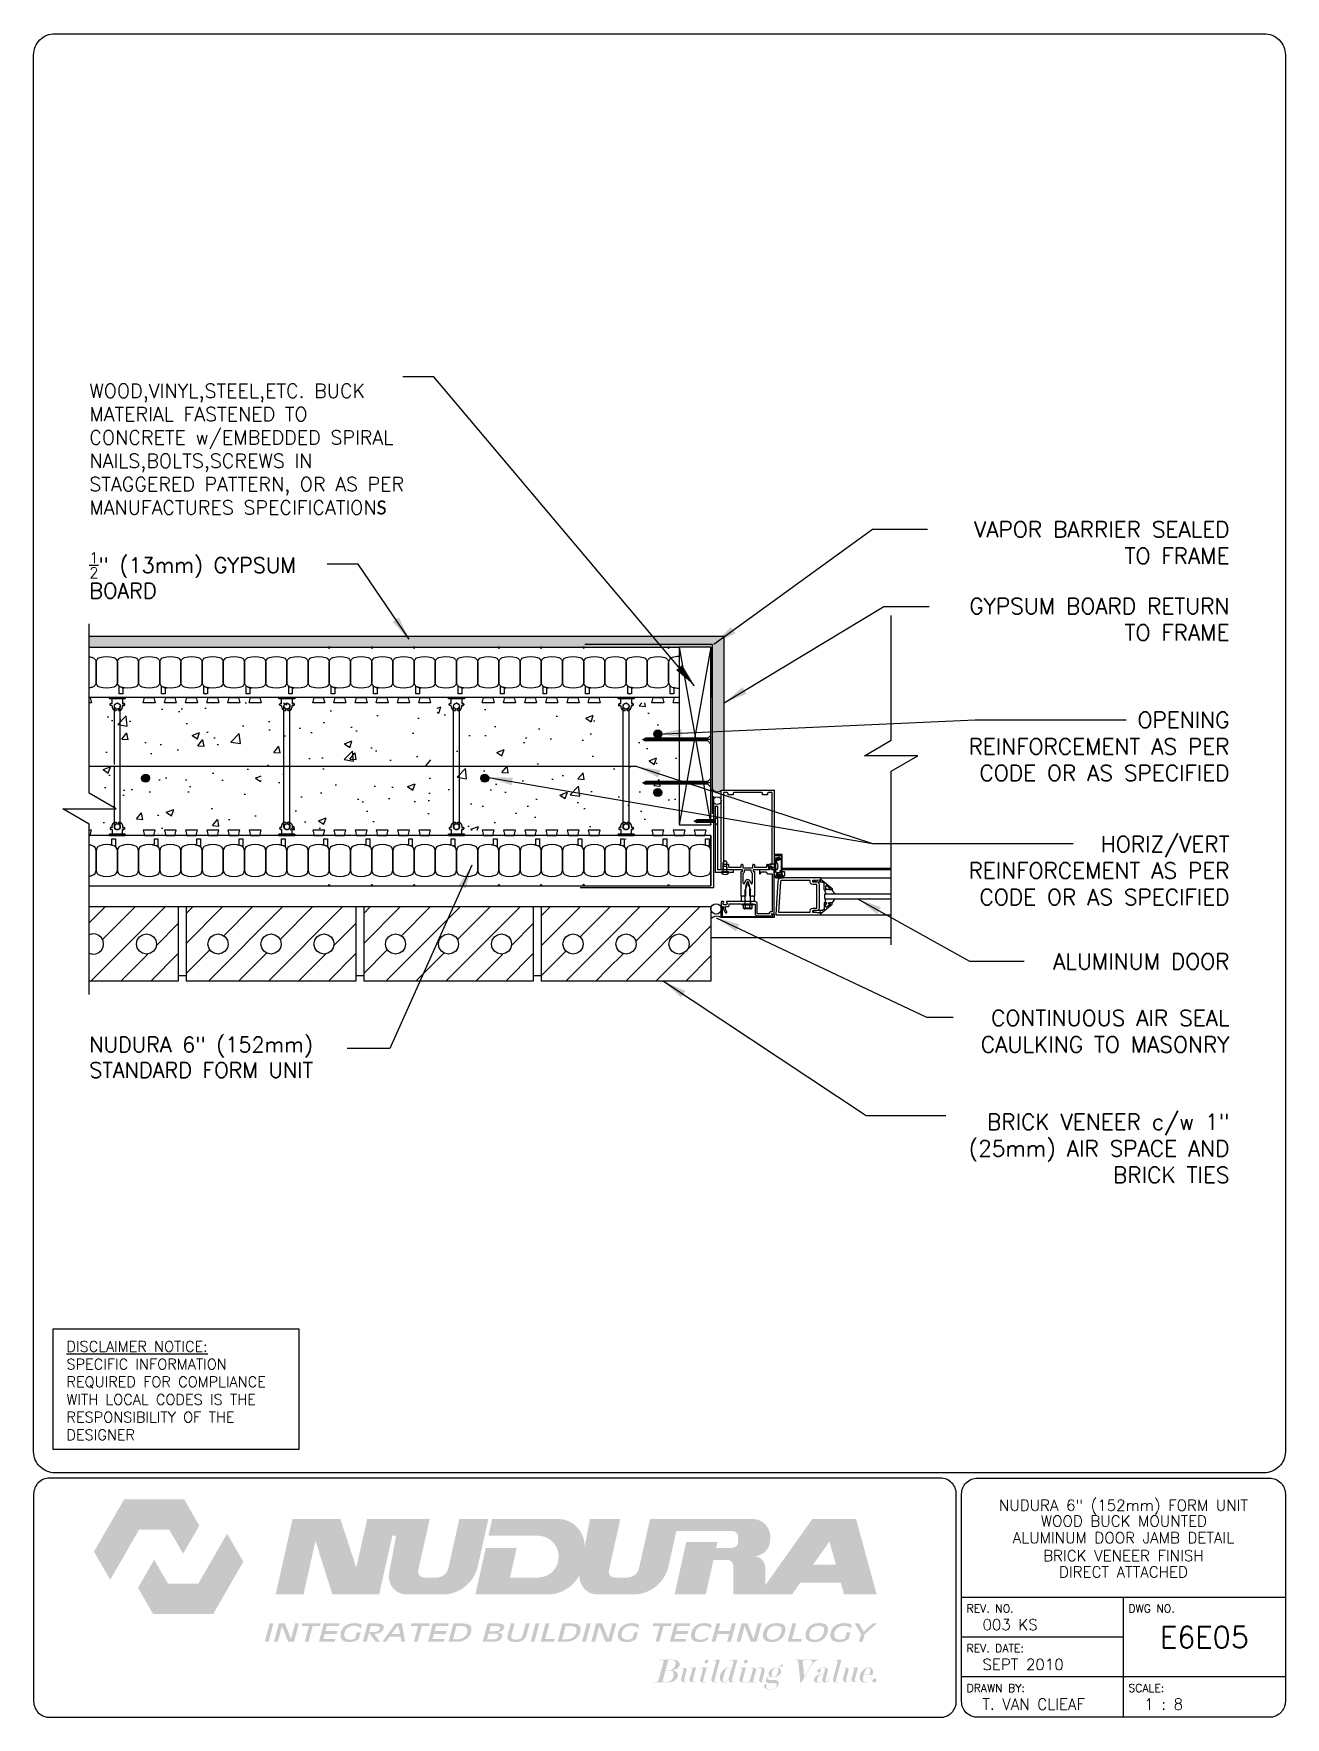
# Paper-space layout 'Layout1' of a CAD drawing. Header units: inches. Extents: x 0.42 to 7.8, y 0.49 to 10.41.
# The model-space entities are those that its viewports show. They can reach past a viewport. Long polylines and large blocks are cut down to what shows.
import ezdxf
from ezdxf.enums import TextEntityAlignment as Align

# ---------------------------------------------------------------- set-up
doc = ezdxf.new("R2010")
doc.units = ezdxf.units.IN
doc.header["$LTSCALE"] = 0.5
doc.header["$MEASUREMENT"] = 0
doc.linetypes.add('DASHED2', pattern=[0.375, 0.25, -0.125])
doc.linetypes.add('HIDDEN2', pattern=[0.1875, 0.125, -0.0625])
doc.layers.get('0').update_dxf_attribs({"linetype": 'CONTINUOUS'})
for name, color, linetype in [('HATCH', 12, 'CONTINUOUS'), ('LINE18', 9, 'CONTINUOUS'), ('line25', 2, 'CONTINUOUS'), ('LINE3', 3, 'CONTINUOUS'), ('LINE50', 5, 'CONTINUOUS'), ('LINE65', 3, 'CONTINUOUS'), ('LINE9', 9, 'CONTINUOUS'), ('LOGO', 7, 'CONTINUOUS'), ('TBK_LINE65', 3, 'CONTINUOUS'), ('TBK_TEXT', 4, 'CONTINUOUS'), ('TEXT', 4, 'CONTINUOUS')]:
    doc.layers.add(name, color=color, linetype=linetype)
doc.styles.add('DIM', font='romans.shx', dxfattribs={"width": 0.7})
doc.styles.add('ROMANS', font='romans')
doc.styles.get("Standard").update_dxf_attribs({"font": 'romans.shx'})
doc.dimstyles.new('ext_12', dxfattribs={"dimscale": 12, "dimtxt": 0.09375, "dimasz": 0.09375, "dimexe": 0.09375, "dimexo": 0.0625, "dimgap": 0.0625, "dimtad": 1, "dimdec": 1, "dimzin": 3, "dimdsep": 46, "dimlunit": 4, "dimtxsty": 'DIM', "dimcen": 0.09, "dimdle": 0.09375, "dimclrt": 4, "dimadec": 0, "dimazin": 0, "dimtfac": 1, "dimtdec": 1, "dimtmove": 2, "dimatfit": 3, "dimfxl": 0, "dimfrac": 2, "dimtolj": 1, "dimtzin": 0, "dimarcsym": 0})

psp = doc.layouts.get("Layout1")

# ---------------------------------------------------------------- texts
at = {"layer": 'TBK_TEXT', "color": 7, "style": 'ROMANS'}
for s, p in [('REV. NO.', (5.9215, 1.107)), ('DWG NO.', (6.876, 1.107)), ('REV. DATE:', (5.9215, 0.8726)), ('DRAWN BY:', (5.9215, 0.6382)), ('SCALE:', (6.876, 0.6382))]:
    psp.add_text(s, height=0.04688, dxfattribs=at).set_placement(p)
at = {"layer": 'TEXT', "insert": (0.6134, 2.7065), "char_height": 0.0625, "width": 1.41371, "attachment_point": 1, "style": 'ROMANS'}
psp.add_mtext('{\\Fromans.shx|c1;\\LDISCLAIMER NOTICE:\\l\\PSPECIFIC INFORMATION REQUIRED FOR COMPLIANCE WITH LOCAL CODES IS THE RESPONSIBILITY OF THE DESIGNER}', dxfattribs=at)

msp = doc.modelspace()

# ---------------------------------------------------------------- texts
at = {"layer": 'TEXT', "char_height": 0.72, "attachment_point": 4}
for s, insert, width in [('{\\H0.9167x;WOOD,VINYL,STEEL,ETC. BUCK MATERIAL FASTENED TO CONCRETE w/EMBEDDED SPIRAL NAILS,BOLTS,SCREWS IN STAGGERED PATTERN, OR AS PER MANUFACTURES SPECIFICATION\\fCalibri|b0|i0|c0|p34;S}', (2888.605, 530.793), 14.97902), ('\\A1;{\\H0.7x;\\S1/2;}" (13mm) GYPSUM BOARD', (2888.605, 524.843), 10.95723), ('NUDURA 6" (152mm)\\PSTANDARD FORM UNIT', (2888.605, 502.113), 14.97902)]:
    msp.add_mtext(s, dxfattribs=dict(at, insert=insert, width=width))
at = {"layer": 'TEXT', "char_height": 0.75, "width": 13.88435, "attachment_point": 9, "style": 'ROMANS'}
for s, insert in [('\\A1;VAPOR BARRIER SEALED TO FRAME', (2942.398, 525.387)), ('\\A1;GYPSUM BOARD RETURN TO FRAME ', (2942.398, 521.769)), ('\\A1;OPENING REINFORCEMENT AS PER CODE OR AS SPECIFIED', (2942.398, 515.15)), ('\\A1;HORIZ/VERT\\PREINFORCEMENT AS PER CODE OR AS SPECIFIED', (2942.398, 509.296)), ('\\A1;ALUMINUM DOOR', (2942.398, 506.263)), ('\\A1;CONTINUOUS AIR SEAL CAULKING TO MASONRY', (2942.398, 502.345)), ('\\A1;BRICK VENEER c/w 1" (25mm) AIR SPACE AND BRICK TIES', (2942.398, 496.194))]:
    msp.add_mtext(s, dxfattribs=dict(at, insert=insert))

# ---------------------------------------------------------------- blocks, each defined once
blk = doc.blocks.new('TITLEBLOCK-Tag')
at = {"style": 'ROMANS'}
for tag, height, p in [('TITLE_LINE_1', 0.065, (0.927, -0.1328)), ('TITLE_LINE_2', 0.065, (0.9294, -0.2258)), ('CENTRE-LINE-3', 0.065, (0.927, -0.3246)), ('TITLE_LINE_4', 0.065, (0.927, -0.4299)), ('TITLE_LINE_5', 0.065, (0.927, -0.526)), ('DWG', 0.125, (1.4043, -0.9102))]:
    blk.add_attdef(tag, text='', height=height, dxfattribs=at).set_placement(p, align=Align.MIDDLE_CENTER)
for tag, p in [('LATEST_REVISION', (0.0954, -0.8366)), ('REVISION_DATE', (0.0954, -1.071)), ('DRAWN_BY', (0.0954, -1.3053)), ('SCALE', (1.0499, -1.3053))]:
    blk.add_attdef(tag, text='', height=0.065, dxfattribs=at).set_placement(p, align=Align.MIDDLE_LEFT)
blk = doc.blocks.new('WEB_6_CENTRE_TOP')
for p, q in [((5.688, 0.141), (0, 0.141)), ((5.688, -0.141), (0, -0.141))]:
    blk.add_line(p, q)
for centre in [(0, 0), (5.688, 0)]:
    blk.add_circle(centre, 0.141)
blk = doc.blocks.new('Connector')
blk.add_point((0.271, 0))
at = {"layer": 'LINE9'}
for p, q in [((0, 0.375), (0, -0.375)), ((0.062, -0.375), (0.062, 0.375)), ((0.281, 0.25), (0.062, 0.25))]:
    blk.add_line(p, q, dxfattribs=at)
for points, weights in [([(0.007, 0.375), (0.004, 0.375), (0, 0.375)], [1, 0.972587069138, 0.950305488115]), ([(0.327, 0.343), (0.308, 0.343), (0.281, 0.317), (0.281, 0.297)], [1, 0.85355339, 0.85355339, 1]), ([(0.328, 0.343), (0.327, 0.343), (0.327, 0.343)], [1, 0.70710678, 1]), ([(0.375, 0.297), (0.375, 0.317), (0.348, 0.343), (0.329, 0.343)], [1, 0.85355339, 0.85355339, 1]), ([(0.406, 0.25), (0.546, 0.25), (0.619, 0.131)], [0.958404415409, 0.794674173519, 0.864651571113]), ([(0.619, 0.052), (0.612, 0.049), (0.604, 0.049)], [0.83615024178, 0.892081430621, 1]), ([(0, -0.375), (0.004, -0.375), (0.007, -0.375)], [0.950305488115, 0.972587069138, 1]), ([(0.281, -0.297), (0.281, -0.317), (0.308, -0.343), (0.327, -0.343)], [1, 0.85355339, 0.85355339, 1]), ([(0.327, -0.343), (0.281, -0.343), (0.281, -0.297)], [1, 0.70710678, 1]), ([(0.329, -0.343), (0.348, -0.343), (0.375, -0.317), (0.375, -0.297)], [1, 0.85355339, 0.85355339, 1]), ([(0.375, -0.297), (0.375, -0.343), (0.329, -0.343)], [1, 0.70710678, 1]), ([(0.619, -0.131), (0.546, -0.25), (0.406, -0.25)], [0.864651574428, 0.794674169686, 0.958404415195]), ([(0.604, -0.049), (0.612, -0.049), (0.619, -0.052)], [1, 0.89208144177, 0.836150253337])]:
    blk.add_rational_spline(points, weights, degree=2, dxfattribs=at)
for points, degree in [([(0, 0.375), (0.002, 0.375), (0.005, 0.375), (0.007, 0.375)], 3), ([(0.007, 0.375), (0.021, 0.375), (0.051, 0.375), (0.062, 0.375), (0.062, 0.375)], 3), ([(0.281, 0.25), (0.281, 0.297)], 1), ([(0.327, 0.343), (0.327, 0.343), (0.328, 0.343), (0.328, 0.343)], 3), ([(0.328, 0.343), (0.329, 0.343), (0.329, 0.343), (0.329, 0.343)], 3), ([(0.375, 0.25), (0.375, 0.297)], 1), ([(0.406, 0.25), (0.375, 0.25)], 1), ([(0.604, 0.049), (0.532, 0.049)], 1), ([(0.604, 0.049), (0.609, 0.049), (0.614, 0.05), (0.619, 0.052)], 3), ([(0.619, 0.131), (0.619, 0.052)], 1), ([(0.007, -0.375), (0.005, -0.375), (0.002, -0.375), (0, -0.375)], 3), ([(0.062, -0.375), (0.062, -0.375), (0.051, -0.375), (0.021, -0.375), (0.007, -0.375)], 3), ([(0.062, -0.25), (0.281, -0.25)], 1), ([(0.281, -0.297), (0.281, -0.25)], 1), ([(0.281, -0.25), (0.281, -0.297)], 1), ([(0.328, -0.343), (0.328, -0.343), (0.327, -0.343), (0.327, -0.343)], 3), ([(0.329, -0.343), (0.329, -0.343), (0.329, -0.343), (0.328, -0.343)], 3), ([(0.375, -0.25), (0.375, -0.297)], 1), ([(0.375, -0.297), (0.375, -0.25)], 1), ([(0.406, -0.25), (0.375, -0.25)], 1), ([(0.532, -0.049), (0.604, -0.049)], 1), ([(0.604, -0.049), (0.58, -0.049), (0.556, -0.049), (0.532, -0.049)], 3), ([(0.619, -0.052), (0.614, -0.05), (0.609, -0.049), (0.604, -0.049)], 3), ([(0.619, -0.052), (0.619, -0.131)], 1)]:
    blk.add_open_spline(points, degree=degree, dxfattribs=at)
for points, weights, knots in [([(0.062, 0.375), (0.062, 0.375), (0.046, 0.375), (0.03, 0.375), (0.007, 0.375)], [0.868718858569, 0.861102746415, 1, 0.861102734288, 0.868718859898], [0, 0, 0, 0.5, 0.5, 1, 1, 1]), ([(0.532, 0.049), (0.472, 0.203), (0.333, 0.113), (0.157, 0), (0.333, -0.113), (0.472, -0.203), (0.532, -0.049)], [0.899508922286, 0.599718215298, 1, 0.54226024, 1, 0.599718224335, 0.899508908749], [0, 0, 0, 0.318112, 0.318112, 0.681888, 0.681888, 1, 1, 1]), ([(0.007, -0.375), (0.03, -0.375), (0.046, -0.375), (0.062, -0.375), (0.062, -0.375)], [0.868718859319, 0.861102739573, 1, 0.861102742958, 0.868718858948], [0, 0, 0, 0.5, 0.5, 1, 1, 1])]:
    blk.add_rational_spline(points, weights, degree=2, knots=knots, dxfattribs=at)
for points in [[(0.406, 0.25), (0.406, 0.25), (0.406, 0.25), (0.406, 0.25), (0.406, 0.25), (0.406, 0.25), (0.406, 0.25)], [(0.406, 0.25), (0.406, 0.25), (0.406, 0.25), (0.406, 0.25), (0.406, 0.25), (0.406, 0.25), (0.406, 0.25)], [(0.406, 0.25), (0.406, 0.25), (0.406, 0.25), (0.406, 0.25), (0.406, 0.25), (0.406, 0.25), (0.406, 0.25)], [(0.406, 0.25), (0.406, 0.25), (0.406, 0.25), (0.406, 0.25), (0.406, 0.25), (0.406, 0.25), (0.406, 0.25)], [(0.406, 0.25), (0.406, 0.25), (0.406, 0.25), (0.406, 0.25), (0.406, 0.25), (0.406, 0.25), (0.406, 0.25)], [(0.406, 0.25), (0.406, 0.25), (0.406, 0.25), (0.406, 0.25), (0.406, 0.25), (0.406, 0.25), (0.406, 0.25)], [(0.406, 0.25), (0.406, 0.25), (0.406, 0.25), (0.406, 0.25), (0.406, 0.25), (0.406, 0.25), (0.406, 0.25)], [(0.406, 0.25), (0.406, 0.25), (0.406, 0.25), (0.406, 0.25), (0.406, 0.25), (0.406, 0.25), (0.406, 0.25)], [(0.406, 0.25), (0.406, 0.25), (0.406, 0.25), (0.406, 0.25), (0.406, 0.25), (0.406, 0.25), (0.406, 0.25)], [(0.406, 0.25), (0.406, 0.25), (0.406, 0.25), (0.406, 0.25), (0.406, 0.25), (0.406, 0.25), (0.406, 0.25)], [(0.406, 0.25), (0.406, 0.25), (0.406, 0.25), (0.406, 0.25), (0.406, 0.25), (0.406, 0.25), (0.406, 0.25)], [(0.406, 0.25), (0.406, 0.25), (0.406, 0.25), (0.406, 0.25), (0.406, 0.25), (0.406, 0.25), (0.406, 0.25)], [(0.406, 0.25), (0.406, 0.25), (0.406, 0.25), (0.406, 0.25), (0.406, 0.25), (0.406, 0.25), (0.406, 0.25)], [(0.406, 0.25), (0.406, 0.25), (0.406, 0.25), (0.406, 0.25), (0.406, 0.25), (0.406, 0.25), (0.406, 0.25)], [(0.406, 0.25), (0.406, 0.25), (0.406, 0.25), (0.406, 0.25), (0.406, 0.25), (0.406, 0.25), (0.406, 0.25)], [(0.406, 0.25), (0.406, 0.25), (0.406, 0.25), (0.406, 0.25), (0.406, 0.25), (0.406, 0.25), (0.406, 0.25)], [(0.406, 0.25), (0.406, 0.25), (0.406, 0.25), (0.406, 0.25), (0.406, 0.25), (0.406, 0.25), (0.406, 0.25)], [(0.406, 0.25), (0.406, 0.25), (0.406, 0.25), (0.406, 0.25), (0.406, 0.25), (0.406, 0.25), (0.406, 0.25)], [(0.406, 0.25), (0.406, 0.25), (0.406, 0.25), (0.406, 0.25), (0.406, 0.25), (0.406, 0.25), (0.406, 0.25)], [(0.406, 0.25), (0.406, 0.25), (0.406, 0.25), (0.406, 0.25), (0.406, 0.25), (0.406, 0.25), (0.406, 0.25)], [(0.406, 0.25), (0.406, 0.25), (0.406, 0.25), (0.406, 0.25), (0.406, 0.25), (0.406, 0.25), (0.406, 0.25)], [(0.406, 0.25), (0.406, 0.25), (0.406, 0.25), (0.406, 0.25), (0.406, 0.25), (0.406, 0.25), (0.406, 0.25)], [(0.406, 0.25), (0.406, 0.25), (0.406, 0.25), (0.406, 0.25), (0.406, 0.25), (0.406, 0.25), (0.406, 0.25)], [(0.406, 0.25), (0.406, 0.25), (0.406, 0.25), (0.406, 0.25), (0.406, 0.25), (0.406, 0.25), (0.406, 0.25)], [(0.532, 0.049), (0.532, 0.049), (0.532, 0.049), (0.532, 0.049), (0.532, 0.049), (0.532, 0.049), (0.532, 0.049)], [(0.532, 0.049), (0.532, 0.049), (0.532, 0.049), (0.532, 0.049), (0.532, 0.049), (0.532, 0.049), (0.532, 0.049)], [(0.532, 0.049), (0.532, 0.049), (0.532, 0.049), (0.532, 0.049), (0.532, 0.049), (0.532, 0.049), (0.532, 0.049)], [(0.532, 0.049), (0.532, 0.049), (0.532, 0.049), (0.532, 0.049), (0.532, 0.049), (0.532, 0.049), (0.532, 0.049)], [(0.532, 0.049), (0.532, 0.049), (0.532, 0.049), (0.532, 0.049), (0.532, 0.049), (0.532, 0.049), (0.532, 0.049)], [(0.532, 0.049), (0.532, 0.049), (0.532, 0.049), (0.532, 0.049), (0.532, 0.049), (0.532, 0.049), (0.532, 0.049)], [(0.532, 0.049), (0.532, 0.049), (0.532, 0.049), (0.532, 0.049), (0.532, 0.049), (0.532, 0.049), (0.532, 0.049)], [(0.532, 0.049), (0.532, 0.049), (0.532, 0.049), (0.532, 0.049), (0.532, 0.049), (0.532, 0.049), (0.532, 0.049)], [(0.532, 0.049), (0.532, 0.049), (0.532, 0.049), (0.532, 0.049), (0.532, 0.049), (0.532, 0.049), (0.532, 0.049)], [(0.532, 0.049), (0.532, 0.049), (0.532, 0.049), (0.532, 0.049), (0.532, 0.049), (0.532, 0.049), (0.532, 0.049)], [(0.604, 0.049), (0.604, 0.049), (0.604, 0.049), (0.604, 0.049), (0.604, 0.049), (0.604, 0.049), (0.604, 0.049)], [(0.604, 0.049), (0.604, 0.049), (0.604, 0.049), (0.604, 0.049), (0.604, 0.049), (0.604, 0.049), (0.604, 0.049)], [(0.604, 0.049), (0.604, 0.049), (0.604, 0.049), (0.604, 0.049), (0.604, 0.049), (0.604, 0.049), (0.604, 0.049)], [(0.604, 0.049), (0.604, 0.049), (0.604, 0.049), (0.604, 0.049), (0.604, 0.049), (0.604, 0.049), (0.604, 0.049)], [(0.619, 0.131), (0.619, 0.131), (0.619, 0.131), (0.619, 0.131), (0.619, 0.131), (0.619, 0.131), (0.619, 0.131)], [(0.619, 0.131), (0.619, 0.131), (0.619, 0.131), (0.619, 0.131), (0.619, 0.131), (0.619, 0.131), (0.619, 0.131)], [(0.619, 0.131), (0.619, 0.131), (0.619, 0.131), (0.619, 0.131), (0.619, 0.131), (0.619, 0.131), (0.619, 0.131)], [(0.619, 0.131), (0.619, 0.131), (0.619, 0.131), (0.619, 0.131), (0.619, 0.131), (0.619, 0.131), (0.619, 0.131)], [(0.406, -0.25), (0.406, -0.25), (0.406, -0.25), (0.406, -0.25), (0.406, -0.25), (0.406, -0.25), (0.406, -0.25)], [(0.406, -0.25), (0.406, -0.25), (0.406, -0.25), (0.406, -0.25), (0.406, -0.25), (0.406, -0.25), (0.406, -0.25)], [(0.406, -0.25), (0.406, -0.25), (0.406, -0.25), (0.406, -0.25), (0.406, -0.25), (0.406, -0.25), (0.406, -0.25)], [(0.406, -0.25), (0.406, -0.25), (0.406, -0.25), (0.406, -0.25), (0.406, -0.25), (0.406, -0.25), (0.406, -0.25)], [(0.406, -0.25), (0.406, -0.25), (0.406, -0.25), (0.406, -0.25), (0.406, -0.25), (0.406, -0.25), (0.406, -0.25)], [(0.406, -0.25), (0.406, -0.25), (0.406, -0.25), (0.406, -0.25), (0.406, -0.25), (0.406, -0.25), (0.406, -0.25)], [(0.406, -0.25), (0.406, -0.25), (0.406, -0.25), (0.406, -0.25), (0.406, -0.25), (0.406, -0.25), (0.406, -0.25)], [(0.406, -0.25), (0.406, -0.25), (0.406, -0.25), (0.406, -0.25), (0.406, -0.25), (0.406, -0.25), (0.406, -0.25)], [(0.406, -0.25), (0.406, -0.25), (0.406, -0.25), (0.406, -0.25), (0.406, -0.25), (0.406, -0.25), (0.406, -0.25)], [(0.406, -0.25), (0.406, -0.25), (0.406, -0.25), (0.406, -0.25), (0.406, -0.25), (0.406, -0.25), (0.406, -0.25)], [(0.406, -0.25), (0.406, -0.25), (0.406, -0.25), (0.406, -0.25), (0.406, -0.25), (0.406, -0.25), (0.406, -0.25)], [(0.532, -0.049), (0.532, -0.049), (0.532, -0.049), (0.532, -0.049), (0.532, -0.049), (0.532, -0.049), (0.532, -0.049)], [(0.532, -0.049), (0.532, -0.049), (0.532, -0.049), (0.532, -0.049), (0.532, -0.049), (0.532, -0.049), (0.532, -0.049)], [(0.532, -0.049), (0.532, -0.049), (0.532, -0.049), (0.532, -0.049), (0.532, -0.049), (0.532, -0.049), (0.532, -0.049)], [(0.532, -0.049), (0.532, -0.049), (0.532, -0.049), (0.532, -0.049), (0.532, -0.049), (0.532, -0.049), (0.532, -0.049)], [(0.604, -0.049), (0.604, -0.049), (0.604, -0.049), (0.604, -0.049), (0.604, -0.049), (0.604, -0.049), (0.604, -0.049)], [(0.604, -0.049), (0.604, -0.049), (0.604, -0.049), (0.604, -0.049), (0.604, -0.049), (0.604, -0.049), (0.604, -0.049)], [(0.604, -0.049), (0.604, -0.049), (0.604, -0.049), (0.604, -0.049), (0.604, -0.049), (0.604, -0.049), (0.604, -0.049)], [(0.604, -0.049), (0.604, -0.049), (0.604, -0.049), (0.604, -0.049), (0.604, -0.049), (0.604, -0.049), (0.604, -0.049)], [(0.604, -0.049), (0.604, -0.049), (0.604, -0.049), (0.604, -0.049), (0.604, -0.049), (0.604, -0.049), (0.604, -0.049)], [(0.604, -0.049), (0.604, -0.049), (0.604, -0.049), (0.604, -0.049), (0.604, -0.049), (0.604, -0.049), (0.604, -0.049)], [(0.604, -0.049), (0.604, -0.049), (0.604, -0.049), (0.604, -0.049), (0.604, -0.049), (0.604, -0.049), (0.604, -0.049)], [(0.604, -0.049), (0.604, -0.049), (0.604, -0.049), (0.604, -0.049), (0.604, -0.049), (0.604, -0.049), (0.604, -0.049)], [(0.619, -0.131), (0.619, -0.131), (0.619, -0.131), (0.619, -0.131), (0.619, -0.131), (0.619, -0.131), (0.619, -0.131)], [(0.619, -0.131), (0.619, -0.131), (0.619, -0.131), (0.619, -0.131), (0.619, -0.131), (0.619, -0.131), (0.619, -0.131)], [(0.619, -0.131), (0.619, -0.131), (0.619, -0.131), (0.619, -0.131), (0.619, -0.131), (0.619, -0.131), (0.619, -0.131)], [(0.619, -0.131), (0.619, -0.131), (0.619, -0.131), (0.619, -0.131), (0.619, -0.131), (0.619, -0.131), (0.619, -0.131)]]:
    blk.add_open_spline(points, degree=3, knots=[0, 0, 0, 0, 1, 1, 1, 1, 1, 1, 1], dxfattribs=at)
blk = doc.blocks.new('B060316')
for p, q in [((1.969, 0), (1.969, -0.133)), ((2.217, -0.013), (1.969, 0)), ((1.969, -0.347), (1.969, -0.469)), ((2, -0.5), (2.126, -0.5)), ((2.003, -0.133), (2.003, -0.115)), ((2.003, -0.365), (2.003, -0.347)), ((2.049, -0.115), (2.049, -0.365)), ((2.107, -0.265), (2.107, -0.127)), ((2.207, -0.265), (2.107, -0.265)), ((2.107, -0.359), (2.107, -0.329)), ((2.157, -0.38), (2.119, -0.373)), ((2.121, -0.314), (2.207, -0.306)), ((2.157, -0.469), (2.157, -0.38)), ((2.169, -0.065), (2.405, -0.065)), ((2.207, -0.306), (2.207, -0.265)), ((2.555, -0.013), (2.217, -0.013)), ((2.451, -0.065), (2.747, -0.065)), ((2.803, 0), (2.555, -0.013)), ((2.747, -0.065), (2.747, -0.141)), ((2.803, -0.01), (2.803, 0)), ((2.813, -0.02), (2.803, -0.01)), ((2.803, -0.03), (2.813, -0.02)), ((2.803, -0.108), (2.803, -0.03)), ((2.848, -0.232), (2.803, -0.108))]:
    blk.add_line(p, q)
for centre, radius, start, end in [((1.986, -0.133), 0.017, 180, 0), ((1.986, -0.347), 0.017, 360, 180), ((2, -0.469), 0.031, 180, 270), ((2.026, -0.115), 0.023, 0, 180), ((2.026, -0.365), 0.023, 180, 0), ((2.169, -0.127), 0.062, 90, 180), ((2.122, -0.329), 0.015, 95, 180), ((2.122, -0.359), 0.015, 180, 260), ((2.126, -0.469), 0.031, 270, 0), ((2.428, -0.086), 0.031, 42.64231, 137.35769), ((2.356, -0.5), 0.531, 29.03527, 42.57888), ((2.833, -0.235), 0.015, 209.03527, 10.96473)]:
    blk.add_arc(centre, radius, start, end)

# ---------------------------------------------------------------- hatches: boundary and pattern name
at = {"layer": 'HATCH'}
h = msp.add_hatch(dxfattribs=at)
h.set_pattern_fill('AR-SAND', color=256, scale=0.25, style=0)
h.set_pattern_definition([(37.5, (-58.41438, -38.99263), (-0.01574834, 0.48170594), [0, -0.38, 0, -0.425, 0, -0.40625]), (7.5, (-58.4144, -38.9926), (0.44244418, 0.70553652), [0, -0.205, 0, -0.3425, 0, -0.13125]), (327.5, (-58.72188, -38.99263), (0.778535465, 0.001414763), [0, -0.125, 0, -0.45, 0, -0.5875]), (317.5, (-58.7219, -38.9926), (0.75153165, 0.21941889), [0, -0.0625, 0, -0.295, 0, -0.3375])])
h.paths.add_polyline_path([(2918.552, 521.958), (2918.297, 521.958), (2888.605, 521.958), (2888.605, 521.458), (2916.427, 521.458), (2917.927, 521.458), (2917.927, 514.708), (2918.052, 514.708, 0.406613), (2918.418, 514.704), (2918.418, 514.708), (2918.552, 514.708)])
h = msp.add_hatch(dxfattribs=at)
h.set_pattern_fill('AR-CONC', color=256, scale=0.5, style=0)
h.set_pattern_definition([(50, (13.737, 62.0218), (3.586301, -0.3137607), [0.375, -4.125]), (355, (13.737, 62.0218), (-0.6937567, 3.7609607), [0.3, -3.3]), (100.4514, (14.036, 61.9956), (2.892547, 3.4471977), [0.318701, -3.5057106]), (46.1842, (13.737, 63.022), (5.336205, -0.827595), [0.5625, -6.1875]), (96.6356, (14.1817, 62.953), (4.6733135, 4.870589), [0.478051, -5.258565]), (351.1842, (13.737, 63.022), (4.67331, 4.870593), [0.45, -4.95]), (21, (14.237, 62.7718), (2.9845353, -2.0130945), [0.375, -4.125]), (326, (14.237, 62.7718), (1.2165767, 3.62575), [0.3, -3.3]), (71.4514, (14.4858, 62.604), (4.201113, 1.6126525), [0.318701, -3.5057106]), (37.5, (13.737, 62.0218), (0.0607993, 1.66446927), [0, -3.26, 0, -3.35, 0, -3.3125]), (7.5, (13.737, 62.0218), (1.3153477, 1.9720586), [0, -1.91, 0, -3.185, 0, -1.2625]), (327.5, (12.622, 62.0218), (2.6691122, -0.11277436), [0, -1.25, 0, -3.9, 0, -5.175]), (317.5, (12.122, 62.0218), (2.9159308, 0.500525), [0, -1.625, 0, -2.59, 0, -3.675])])
h.paths.add_polyline_path([(2897.022, 516.21), (2897.022, 512.833), (2904.71, 512.833), (2904.71, 516.21)])
h.paths.add_polyline_path([(2896.71, 516.21), (2889.022, 516.21), (2889.022, 512.833), (2896.71, 512.833)])
h.paths.add_polyline_path([(2891.074, 515.278, -1), (2891.449, 515.278, -1)], flags=16)
h.paths.add_polyline_path([(2889.022, 518.833), (2889.022, 516.21), (2896.71, 516.21), (2896.71, 518.833)])
h.paths.add_polyline_path([(2897.022, 518.833), (2897.022, 516.21), (2904.71, 516.21), (2904.71, 518.833)])
h.paths.add_polyline_path([(2912.71, 516.21), (2912.71, 518.833), (2905.022, 518.833), (2905.022, 516.21)])
h.paths.add_polyline_path([(2912.71, 512.833), (2912.71, 516.21), (2905.022, 516.21), (2905.022, 512.833)])
h.paths.add_polyline_path([(2907.074, 515.278, -1), (2907.449, 515.278, -1)], flags=16)
h.paths.add_polyline_path([(2916.427, 518.833), (2913.022, 518.833), (2913.022, 512.833), (2916.427, 512.833)])
h.paths.add_polyline_path([(2914.148, 517.362, -1), (2914.523, 517.362, -1)], flags=16)
h.paths.add_polyline_path([(2914.523, 514.601, -1), (2914.148, 514.601, -1)], flags=16)
h.paths.add_polyline_path([(2888.614, 516.601), (2888.71, 516.546), (2888.71, 518.833), (2888.614, 518.833)])
h.paths.add_polyline_path([(2887.362, 515.868), (2888.614, 515.145), (2888.614, 512.833), (2888.71, 512.833), (2888.71, 515.868)])
at = {"layer": 'LINE65'}
for points in [[(2915.612, 517.362, 1), (2915.237, 517.362, 1)], [(2891.449, 515.278, 1), (2891.074, 515.278, 1)], [(2907.449, 515.278, 1), (2907.074, 515.278, 1)], [(2915.612, 514.601, 1), (2915.237, 514.601, 1)]]:
    msp.add_hatch(color=256, dxfattribs=at).paths.add_polyline_path(points)

# ---------------------------------------------------------------- linework, layer by layer
at = {"layer": 'HATCH'}
for p, q in [((2916.427, 521.458), (2917.927, 513.083)), ((2917.927, 521.458), (2916.427, 513.083)), ((2917.927, 517.097), (2914.72, 517.097)), ((2917.927, 515.056), (2914.72, 515.056)), ((2918.138, 513.253), (2917.138, 513.253)), ((2888.605, 508.464), (2889.349, 509.208)), ((2888.677, 505.708), (2892.177, 509.208)), ((2889.227, 507.673), (2890.763, 509.208)), ((2893.177, 508.904), (2893.481, 509.208)), ((2893.177, 507.49), (2894.895, 509.208)), ((2894.224, 505.708), (2897.724, 509.208)), ((2894.95, 507.849), (2896.309, 509.208)), ((2897.052, 505.708), (2900.552, 509.208)), ((2897.602, 507.673), (2899.138, 509.208)), ((2901.552, 508.904), (2901.856, 509.208)), ((2901.552, 507.49), (2903.27, 509.208)), ((2902.599, 505.708), (2906.099, 509.208)), ((2903.325, 507.849), (2904.684, 509.208)), ((2905.427, 505.708), (2908.927, 509.208)), ((2905.977, 507.673), (2907.513, 509.208)), ((2909.927, 508.793), (2910.341, 509.208)), ((2909.927, 507.379), (2911.756, 509.208)), ((2911.76, 507.799), (2913.17, 509.208)), ((2913.327, 507.951), (2914.584, 509.208)), ((2913.912, 505.708), (2917.412, 509.208)), ((2914.384, 507.594), (2915.998, 509.208)), ((2891.773, 507.39), (2892.802, 508.418)), ((2900.148, 507.39), (2901.177, 508.418)), ((2908.523, 507.39), (2909.552, 508.418)), ((2916.841, 507.222), (2917.927, 508.308)), ((2911.084, 505.708), (2913.327, 507.951)), ((2890.091, 505.708), (2891.37, 506.986)), ((2891.506, 505.708), (2892.802, 507.004)), ((2893.177, 506.075), (2894.286, 507.185)), ((2895.638, 505.708), (2896.962, 507.033)), ((2898.466, 505.708), (2899.745, 506.986)), ((2899.881, 505.708), (2901.177, 507.004)), ((2901.552, 506.075), (2902.661, 507.185)), ((2904.013, 505.708), (2905.337, 507.033)), ((2906.841, 505.708), (2908.12, 506.986)), ((2908.256, 505.708), (2909.552, 507.004)), ((2909.927, 505.965), (2911.086, 507.125)), ((2913.057, 506.267), (2913.791, 507.001)), ((2915.327, 505.708), (2916.663, 507.044)), ((2916.741, 505.708), (2917.927, 506.894)), ((2912.498, 505.708), (2913.057, 506.267))]:
    msp.add_line(p, q, dxfattribs=at)
at = {"layer": 'HATCH', "color": 12}
for p, q in [((2920.918, 514.708), (2920.899, 514.708)), ((2926.441, 511.018), (2921.296, 511.018)), ((2926.441, 510.955), (2921.296, 510.955)), ((2923.116, 510.58), (2926.441, 510.58)), ((2923.319, 509.919), (2923.332, 509.874)), ((2923.319, 509.919), (2923.332, 509.874)), ((2923.332, 509.874), (2923.364, 509.842)), ((2923.332, 509.874), (2923.364, 509.842)), ((2923.364, 509.842), (2923.408, 509.83)), ((2923.364, 509.842), (2923.408, 509.83)), ((2923.645, 510.018), (2923.682, 509.94)), ((2923.645, 510.018), (2923.682, 509.94)), ((2923.682, 509.94), (2923.739, 509.876)), ((2923.682, 509.94), (2923.739, 509.876)), ((2923.739, 509.876), (2923.811, 509.83)), ((2923.739, 509.876), (2923.811, 509.83)), ((2923.332, 509.536), (2923.319, 509.491)), ((2923.332, 509.536), (2923.319, 509.491)), ((2923.319, 509.491), (2923.319, 509.393)), ((2923.364, 509.568), (2923.332, 509.536)), ((2923.364, 509.568), (2923.332, 509.536)), ((2923.408, 509.58), (2923.364, 509.568)), ((2923.408, 509.58), (2923.364, 509.568)), ((2923.682, 509.47), (2923.645, 509.392)), ((2923.682, 509.47), (2923.645, 509.392)), ((2923.739, 509.534), (2923.682, 509.47)), ((2923.739, 509.534), (2923.682, 509.47)), ((2923.811, 509.58), (2923.739, 509.534)), ((2923.811, 509.58), (2923.739, 509.534)), ((2923.116, 508.83), (2926.441, 508.83)), ((2926.441, 507.754), (2917.927, 507.754))]:
    msp.add_line(p, q, dxfattribs=at)
at = {"layer": 'HATCH', "color": 6, "linetype": 'DASHED2'}
for q in [(2918.072, 514.423), (2911.755, 510.104)]:
    msp.add_line((2918.072, 510.104), q, dxfattribs=at)
msp.add_lwpolyline([(2911.977, 521.602), (2917.996, 521.602), (2917.996, 513.498)], dxfattribs=at)
at = {"layer": 'HATCH', "color": 12}
msp.add_lwpolyline([(2923.319, 509.919), (2923.319, 510.018)], dxfattribs=at)
for centre, radius in [((2918.235, 514.221), 0.183), ((2918.172, 509.111), 0.246)]:
    msp.add_circle(centre, radius, dxfattribs=at)
for centre, radius, start, end in [((2918.237, 514.894), 0.262, 225.1394, 313.64867), ((2918.211, 508.378), 0.39, 57.88706, 136.7705)]:
    msp.add_arc(centre, radius, start, end, dxfattribs=at)
at = {"layer": 'LINE18', "linetype": 'HIDDEN2'}
for p, q in [((2914.72, 517.097), (2914.84, 517.159)), ((2914.72, 517.097), (2914.84, 517.034)), ((2917.783, 517.159), (2914.84, 517.159)), ((2917.783, 517.034), (2914.84, 517.034)), ((2914.72, 515.056), (2914.84, 515.119)), ((2914.72, 515.056), (2914.84, 514.994)), ((2917.783, 515.119), (2914.84, 515.119)), ((2917.783, 514.994), (2914.84, 514.994))]:
    msp.add_line(p, q, dxfattribs=at)
at = {"layer": 'LINE18'}
for p, q in [((2917.783, 517.159), (2917.927, 517.303)), ((2917.783, 517.034), (2917.927, 516.89)), ((2917.783, 515.119), (2917.927, 515.262)), ((2917.783, 514.994), (2917.927, 514.85)), ((2918.052, 514.708), (2917.927, 514.708)), ((2918.989, 510.833), (2918.138, 510.833)), ((2918.989, 510.958), (2918.263, 510.958)), ((2918.989, 510.833), (2918.989, 510.958))]:
    msp.add_line(p, q, dxfattribs=at)
for points in [[(2888.605, 505.084), (2888.605, 513.11), (2887.353, 513.833), (2889.875, 513.833), (2888.605, 514.566), (2888.605, 522.556)], [(2926.441, 507.412), (2926.441, 515.61), (2927.693, 516.333), (2925.171, 516.333), (2926.441, 517.066), (2926.441, 522.958)]]:
    msp.add_lwpolyline(points, dxfattribs=at)
at = {"layer": 'line25'}
for p, q in [((2917.927, 521.458), (2916.427, 521.458)), ((2916.427, 519.083), (2888.614, 519.083)), ((2917.927, 512.583), (2888.614, 512.583)), ((2913.906, 512.415), (2913.927, 512.415)), ((2892.802, 509.208), (2892.802, 505.708)), ((2893.177, 509.208), (2893.177, 505.708)), ((2893.177, 509.208), (2893.177, 505.708)), ((2901.177, 509.208), (2901.177, 505.708)), ((2901.552, 509.208), (2901.552, 505.708)), ((2901.552, 509.208), (2901.552, 505.708)), ((2909.552, 509.208), (2909.552, 505.708)), ((2909.927, 509.208), (2909.927, 505.708)), ((2909.927, 509.208), (2909.927, 505.708)), ((2917.927, 509.208), (2917.927, 505.708)), ((2893.177, 505.958), (2892.802, 505.958)), ((2901.552, 505.958), (2901.177, 505.958)), ((2909.927, 505.958), (2909.552, 505.958)), ((2892.802, 505.708), (2888.605, 505.708)), ((2901.177, 505.708), (2893.177, 505.708)), ((2909.552, 505.708), (2901.552, 505.708)), ((2917.927, 505.708), (2909.927, 505.708))]:
    msp.add_line(p, q, dxfattribs=at)
for points in [[(2916.427, 521.458), (2916.427, 513.083), (2917.927, 513.083), (2917.927, 521.458)], [(2888.614, 519.083), (2888.645, 519.083), (2888.708, 518.833), (2888.614, 518.833)], [(2916.427, 518.833), (2916.145, 518.833), (2916.208, 519.083)], [(2888.614, 512.583), (2888.645, 512.583), (2888.708, 512.833), (2888.614, 512.833)]]:
    msp.add_lwpolyline(points, dxfattribs=at)
for points in [[(2891.645, 519.083), (2891.708, 518.833), (2891.145, 518.833), (2891.208, 519.083)], [(2892.645, 519.083), (2892.708, 518.833), (2892.145, 518.833), (2892.208, 519.083)], [(2893.645, 519.083), (2893.708, 518.833), (2893.145, 518.833), (2893.208, 519.083)], [(2894.645, 519.083), (2894.708, 518.833), (2894.145, 518.833), (2894.208, 519.083)], [(2895.645, 519.083), (2895.708, 518.833), (2895.145, 518.833), (2895.208, 519.083)], [(2896.645, 519.083), (2896.708, 518.833), (2896.145, 518.833), (2896.208, 519.083)], [(2899.645, 519.083), (2899.708, 518.833), (2899.145, 518.833), (2899.208, 519.083)], [(2900.645, 519.083), (2900.708, 518.833), (2900.145, 518.833), (2900.208, 519.083)], [(2901.645, 519.083), (2901.708, 518.833), (2901.145, 518.833), (2901.208, 519.083)], [(2902.645, 519.083), (2902.708, 518.833), (2902.145, 518.833), (2902.208, 519.083)], [(2903.645, 519.083), (2903.708, 518.833), (2903.145, 518.833), (2903.208, 519.083)], [(2904.645, 519.083), (2904.708, 518.833), (2904.145, 518.833), (2904.208, 519.083)], [(2907.645, 519.083), (2907.708, 518.833), (2907.145, 518.833), (2907.208, 519.083)], [(2908.645, 519.083), (2908.708, 518.833), (2908.145, 518.833), (2908.208, 519.083)], [(2909.645, 519.083), (2909.708, 518.833), (2909.145, 518.833), (2909.208, 519.083)], [(2910.645, 519.083), (2910.708, 518.833), (2910.145, 518.833), (2910.208, 519.083)], [(2911.645, 519.083), (2911.708, 518.833), (2911.145, 518.833), (2911.208, 519.083)], [(2912.645, 519.083), (2912.708, 518.833), (2912.145, 518.833), (2912.208, 519.083)], [(2915.645, 519.083), (2915.708, 518.833), (2915.145, 518.833), (2915.208, 519.083)], [(2891.645, 512.583), (2891.708, 512.833), (2891.145, 512.833), (2891.208, 512.583)], [(2892.645, 512.583), (2892.708, 512.833), (2892.145, 512.833), (2892.208, 512.583)], [(2893.645, 512.583), (2893.708, 512.833), (2893.145, 512.833), (2893.208, 512.583)], [(2894.645, 512.583), (2894.708, 512.833), (2894.145, 512.833), (2894.208, 512.583)], [(2895.645, 512.583), (2895.708, 512.833), (2895.145, 512.833), (2895.208, 512.583)], [(2896.645, 512.583), (2896.708, 512.833), (2896.145, 512.833), (2896.208, 512.583)], [(2899.645, 512.583), (2899.708, 512.833), (2899.145, 512.833), (2899.208, 512.583)], [(2900.645, 512.583), (2900.708, 512.833), (2900.145, 512.833), (2900.208, 512.583)], [(2901.645, 512.583), (2901.708, 512.833), (2901.145, 512.833), (2901.208, 512.583)], [(2902.645, 512.583), (2902.708, 512.833), (2902.145, 512.833), (2902.208, 512.583)], [(2903.645, 512.583), (2903.708, 512.833), (2903.145, 512.833), (2903.208, 512.583)], [(2904.645, 512.583), (2904.708, 512.833), (2904.145, 512.833), (2904.208, 512.583)], [(2907.645, 512.583), (2907.708, 512.833), (2907.145, 512.833), (2907.208, 512.583)], [(2908.645, 512.583), (2908.708, 512.833), (2908.145, 512.833), (2908.208, 512.583)], [(2909.645, 512.583), (2909.708, 512.833), (2909.145, 512.833), (2909.208, 512.583)], [(2910.645, 512.583), (2910.708, 512.833), (2910.145, 512.833), (2910.208, 512.583)], [(2911.645, 512.583), (2911.708, 512.833), (2911.145, 512.833), (2911.208, 512.583)], [(2912.645, 512.583), (2912.708, 512.833), (2912.145, 512.833), (2912.208, 512.583)], [(2915.645, 512.583), (2915.708, 512.833), (2915.145, 512.833), (2915.208, 512.583)], [(2916.645, 512.583), (2916.708, 512.833), (2916.145, 512.833), (2916.208, 512.583)], [(2917.645, 512.583), (2917.708, 512.833), (2917.145, 512.833), (2917.208, 512.583)]]:
    msp.add_lwpolyline(points, close=True, dxfattribs=at)
at = {"layer": 'line25', "flags": 128}
msp.add_lwpolyline([(2917.927, 509.208), (2888.605, 509.208)], dxfattribs=at)
at = {"layer": 'line25'}
for centre in [(2891.302, 507.458), (2894.677, 507.458), (2897.177, 507.458), (2899.677, 507.458), (2903.052, 507.458), (2905.552, 507.458), (2908.052, 507.458), (2911.427, 507.458), (2913.927, 507.458), (2916.427, 507.458)]:
    msp.add_circle(centre, 0.477, dxfattribs=at)
msp.add_arc((2888.802, 507.458), 0.477, 245.62099, 114.37901, dxfattribs=at)
at = {"layer": 'LINE50'}
for p, q in [((2888.614, 521.458), (2916.427, 521.458)), ((2917.927, 521.458), (2917.927, 519.083)), ((2917.927, 512.583), (2917.927, 510.208)), ((2917.927, 510.208), (2917.927, 512.583)), ((2888.614, 510.208), (2917.927, 510.208))]:
    msp.add_line(p, q, dxfattribs=at)
at = {"layer": 'LINE65'}
msp.add_line((2914.43, 515.833), (2888.605, 515.833), dxfattribs=at)
for centre in [(2915.424, 517.362), (2891.261, 515.278), (2907.261, 515.278), (2915.424, 514.601)]:
    msp.add_circle(centre, 0.188, dxfattribs=at)
at = {"layer": 'LINE9'}
for p, q in [((2915.927, 519.81), (2915.927, 520.731)), ((2889.786, 516.099), (2889.786, 518.677)), ((2890.067, 516.099), (2890.067, 518.677)), ((2897.786, 516.099), (2897.786, 518.677)), ((2898.067, 516.099), (2898.067, 518.677)), ((2889.786, 515.924), (2889.786, 516.099)), ((2889.786, 513.885), (2889.786, 515.868)), ((2890.067, 512.989), (2890.067, 516.099)), ((2897.786, 512.989), (2897.786, 516.099)), ((2898.067, 512.989), (2898.067, 516.099)), ((2889.786, 512.989), (2889.786, 513.833)), ((2918.263, 513.948), (2918.138, 513.948)), ((2918.138, 513.948), (2918.138, 510.833)), ((2918.263, 510.958), (2918.263, 513.948)), ((2917.138, 513.253), (2917.258, 513.315)), ((2917.138, 513.253), (2917.258, 513.19)), ((2918.138, 513.315), (2917.258, 513.315)), ((2918.138, 513.19), (2917.258, 513.19)), ((2918.138, 513.334), (2918.263, 513.459)), ((2918.138, 513.171), (2918.263, 513.046))]:
    msp.add_line(p, q, dxfattribs=at)
at = {"layer": 'LINE9', "color": 9}
for p, q in [((2918.518, 514.608), (2918.518, 511.238)), ((2918.678, 514.608), (2918.518, 514.608)), ((2918.738, 514.488), (2918.738, 514.548)), ((2918.973, 514.548), (2918.973, 514.488)), ((2920.303, 514.608), (2919.033, 514.608)), ((2920.363, 514.488), (2920.363, 514.548)), ((2920.598, 514.548), (2920.598, 514.488)), ((2920.818, 514.608), (2920.658, 514.608)), ((2920.818, 511.238), (2920.818, 514.608)), ((2918.973, 514.488), (2918.738, 514.488)), ((2920.598, 514.488), (2920.363, 514.488)), ((2918.598, 511.389), (2918.515, 511.306)), ((2918.598, 511.389), (2918.681, 511.306)), ((2921.296, 511.675), (2920.921, 511.675)), ((2920.921, 511.675), (2920.924, 511.625)), ((2920.924, 511.625), (2921.246, 511.625)), ((2921.001, 511.433), (2921.015, 511.394)), ((2921.034, 511.385), (2921.226, 511.455)), ((2921.236, 511.496), (2921.068, 511.435)), ((2921.246, 511.625), (2921.246, 511.51)), ((2921.246, 511.441), (2921.246, 511.073)), ((2921.296, 510.838), (2921.296, 511.675)), ((2918.759, 510.859), (2918.437, 510.859)), ((2918.437, 510.808), (2918.437, 510.859)), ((2918.515, 510.859), (2918.515, 511.306)), ((2918.753, 511.208), (2918.548, 511.208)), ((2918.681, 510.859), (2918.681, 511.306)), ((2918.759, 510.808), (2918.759, 510.859)), ((2918.773, 511.083), (2918.773, 511.188)), ((2918.773, 511.083), (2919.355, 511.083)), ((2919.355, 511.083), (2919.355, 511.188)), ((2919.355, 509.708), (2919.355, 510.872)), ((2919.375, 511.208), (2919.415, 511.208)), ((2919.435, 511.188), (2919.435, 511.058)), ((2919.435, 511.058), (2919.901, 511.058)), ((2919.455, 510.331), (2919.455, 510.794)), ((2919.515, 510.958), (2919.821, 510.958)), ((2919.515, 510.892), (2919.515, 510.958)), ((2919.821, 510.958), (2919.821, 510.892)), ((2919.881, 510.794), (2919.881, 510.331)), ((2919.901, 511.058), (2919.901, 511.188)), ((2919.921, 511.208), (2919.961, 511.208)), ((2919.981, 511.188), (2919.981, 511.083)), ((2919.981, 511.083), (2920.563, 511.083)), ((2919.981, 510.872), (2919.981, 509.708)), ((2920.563, 511.083), (2920.563, 511.188)), ((2920.583, 511.208), (2920.788, 511.208)), ((2920.611, 511.134), (2920.694, 511.217)), ((2920.611, 511.134), (2920.694, 511.051)), ((2920.986, 511.217), (2920.694, 511.217)), ((2920.986, 511.051), (2920.694, 511.051)), ((2920.986, 510.973), (2920.986, 511.295)), ((2921.036, 511.295), (2920.986, 511.295)), ((2921.036, 510.973), (2920.986, 510.973)), ((2921.007, 510.675), (2921.319, 510.675)), ((2921.007, 510.655), (2921.319, 510.655)), ((2921.007, 510.601), (2921.319, 510.601)), ((2921.007, 510.581), (2921.319, 510.581)), ((2921.028, 510.749), (2921.028, 510.734)), ((2921.101, 510.749), (2921.028, 510.749)), ((2921.086, 510.734), (2921.028, 510.734)), ((2921.086, 510.734), (2921.086, 510.675)), ((2921.101, 510.749), (2921.101, 510.693)), ((2921.225, 510.693), (2921.101, 510.693)), ((2921.298, 510.749), (2921.225, 510.749)), ((2921.225, 510.693), (2921.225, 510.749)), ((2921.246, 511.073), (2921.236, 511.063)), ((2921.236, 511.063), (2921.246, 511.053)), ((2921.298, 510.734), (2921.24, 510.734)), ((2921.24, 510.675), (2921.24, 510.734)), ((2921.246, 511.053), (2921.246, 510.838)), ((2921.298, 510.734), (2921.298, 510.749)), ((2919.53, 510.382), (2919.514, 510.323)), ((2919.542, 509.998), (2919.668, 510.333)), ((2919.542, 509.333), (2919.542, 509.998)), ((2919.626, 510.356), (2919.568, 510.138)), ((2919.568, 510.138), (2919.568, 509.708)), ((2919.668, 510.333), (2919.793, 509.998)), ((2919.768, 510.138), (2919.709, 510.356)), ((2919.768, 509.708), (2919.768, 510.138)), ((2919.793, 509.333), (2919.793, 509.998)), ((2919.822, 510.323), (2919.806, 510.382)), ((2923.303, 509.58), (2923.303, 509.83)), ((2923.303, 509.83), (2926.441, 509.83)), ((2919.355, 509.708), (2919.355, 509.458)), ((2919.417, 509.708), (2919.355, 509.708)), ((2919.395, 509.708), (2919.355, 509.708)), ((2919.417, 509.458), (2919.355, 509.458)), ((2919.41, 509.693), (2919.395, 509.708)), ((2919.425, 509.708), (2919.41, 509.693)), ((2919.418, 509.293), (2919.418, 509.333)), ((2919.918, 509.333), (2919.418, 509.333)), ((2919.918, 509.293), (2919.418, 509.293)), ((2919.498, 509.708), (2919.425, 509.708)), ((2919.465, 509.153), (2919.465, 509.293)), ((2919.854, 509.15), (2919.481, 509.15)), ((2919.481, 509.131), (2919.481, 509.15)), ((2919.513, 509.693), (2919.498, 509.708)), ((2919.528, 509.708), (2919.513, 509.693)), ((2919.82, 509.119), (2919.515, 509.119)), ((2919.568, 509.708), (2919.528, 509.708)), ((2919.535, 509.458), (2919.535, 509.333)), ((2919.566, 509.153), (2919.566, 509.293)), ((2919.808, 509.708), (2919.768, 509.708)), ((2919.769, 509.153), (2919.769, 509.293)), ((2919.801, 509.458), (2919.801, 509.333)), ((2919.823, 509.693), (2919.808, 509.708)), ((2919.838, 509.708), (2919.823, 509.693)), ((2919.911, 509.708), (2919.838, 509.708)), ((2919.854, 509.131), (2919.854, 509.15)), ((2919.871, 509.153), (2919.871, 509.293)), ((2919.926, 509.693), (2919.911, 509.708)), ((2919.981, 509.708), (2919.918, 509.708)), ((2919.981, 509.458), (2919.918, 509.458)), ((2919.918, 509.293), (2919.918, 509.333)), ((2919.941, 509.708), (2919.926, 509.693)), ((2919.981, 509.708), (2919.941, 509.708)), ((2919.981, 509.458), (2919.981, 509.708)), ((2926.441, 509.58), (2923.303, 509.58))]:
    msp.add_line(p, q, dxfattribs=at)
at = {"layer": 'LINE9', "flags": 128}
msp.add_lwpolyline([(2918.552, 514.708), (2918.552, 521.958), (2918.297, 521.958), (2888.605, 521.958)], dxfattribs=at)
at = {"layer": 'LINE9'}
for points in [[(2888.614, 521.004, -0.03389), (2888.754, 520.969, -0.325305), (2888.927, 520.731), (2888.927, 519.81, -0.325305), (2888.754, 519.572, -0.03389), (2888.614, 519.537)], [(2888.614, 510.662, 0.03389), (2888.754, 510.697, 0.325305), (2888.927, 510.935), (2888.927, 511.856, 0.325305), (2888.754, 512.094, 0.03389), (2888.614, 512.129, 0.03389)]]:
    msp.add_lwpolyline(points, format="xyb", dxfattribs=at)
for points in [[(2889.754, 519.572, -0.157671), (2889.1, 519.572, -0.325305), (2888.927, 519.81), (2888.927, 520.731, -0.325305), (2889.1, 520.969, -0.157671), (2889.754, 520.969, -0.325305), (2889.927, 520.731), (2889.927, 519.81, -0.325305)], [(2890.754, 519.572, -0.157671), (2890.1, 519.572, -0.325305), (2889.927, 519.81), (2889.927, 520.731, -0.325305), (2890.1, 520.969, -0.157671), (2890.754, 520.969, -0.325305), (2890.927, 520.731), (2890.927, 519.81, -0.325305)], [(2891.754, 519.572, -0.157671), (2891.1, 519.572, -0.325305), (2890.927, 519.81), (2890.927, 520.731, -0.325305), (2891.1, 520.969, -0.157671), (2891.754, 520.969, -0.325305), (2891.927, 520.731), (2891.927, 519.81, -0.325305)], [(2892.754, 519.572, -0.157671), (2892.1, 519.572, -0.325305), (2891.927, 519.81), (2891.927, 520.731, -0.325305), (2892.1, 520.969, -0.157671), (2892.754, 520.969, -0.325305), (2892.927, 520.731), (2892.927, 519.81, -0.325305)], [(2893.754, 519.572, -0.157671), (2893.1, 519.572, -0.325305), (2892.927, 519.81), (2892.927, 520.731, -0.325305), (2893.1, 520.969, -0.157671), (2893.754, 520.969, -0.325305), (2893.927, 520.731), (2893.927, 519.81, -0.325305)], [(2894.754, 519.572, -0.157671), (2894.1, 519.572, -0.325305), (2893.927, 519.81), (2893.927, 520.731, -0.325305), (2894.1, 520.969, -0.157671), (2894.754, 520.969, -0.325305), (2894.927, 520.731), (2894.927, 519.81, -0.325305)], [(2895.754, 519.572, -0.157671), (2895.1, 519.572, -0.325305), (2894.927, 519.81), (2894.927, 520.731, -0.325305), (2895.1, 520.969, -0.157671), (2895.754, 520.969, -0.325305), (2895.927, 520.731), (2895.927, 519.81, -0.325305)], [(2896.754, 519.572, -0.157671), (2896.1, 519.572, -0.325305), (2895.927, 519.81), (2895.927, 520.731, -0.325305), (2896.1, 520.969, -0.157671), (2896.754, 520.969, -0.325305), (2896.927, 520.731), (2896.927, 519.81, -0.325305)], [(2897.754, 519.572, -0.157671), (2897.1, 519.572, -0.325305), (2896.927, 519.81), (2896.927, 520.731, -0.325305), (2897.1, 520.969, -0.157671), (2897.754, 520.969, -0.325305), (2897.927, 520.731), (2897.927, 519.81, -0.325305)], [(2898.754, 519.572, -0.157671), (2898.1, 519.572, -0.325305), (2897.927, 519.81), (2897.927, 520.731, -0.325305), (2898.1, 520.969, -0.157671), (2898.754, 520.969, -0.325305), (2898.927, 520.731), (2898.927, 519.81, -0.325305)], [(2899.754, 519.572, -0.157671), (2899.1, 519.572, -0.325305), (2898.927, 519.81), (2898.927, 520.731, -0.325305), (2899.1, 520.969, -0.157671), (2899.754, 520.969, -0.325305), (2899.927, 520.731), (2899.927, 519.81, -0.325305)], [(2900.754, 519.572, -0.157671), (2900.1, 519.572, -0.325305), (2899.927, 519.81), (2899.927, 520.731, -0.325305), (2900.1, 520.969, -0.157671), (2900.754, 520.969, -0.325305), (2900.927, 520.731), (2900.927, 519.81, -0.325305)], [(2901.754, 519.572, -0.157671), (2901.1, 519.572, -0.325305), (2900.927, 519.81), (2900.927, 520.731, -0.325305), (2901.1, 520.969, -0.157671), (2901.754, 520.969, -0.325305), (2901.927, 520.731), (2901.927, 519.81, -0.325305)], [(2902.754, 519.572, -0.157671), (2902.1, 519.572, -0.325305), (2901.927, 519.81), (2901.927, 520.731, -0.325305), (2902.1, 520.969, -0.157671), (2902.754, 520.969, -0.325305), (2902.927, 520.731), (2902.927, 519.81, -0.325305)], [(2903.754, 519.572, -0.157671), (2903.1, 519.572, -0.325305), (2902.927, 519.81), (2902.927, 520.731, -0.325305), (2903.1, 520.969, -0.157671), (2903.754, 520.969, -0.325305), (2903.927, 520.731), (2903.927, 519.81, -0.325305)], [(2904.754, 519.572, -0.157671), (2904.1, 519.572, -0.325305), (2903.927, 519.81), (2903.927, 520.731, -0.325305), (2904.1, 520.969, -0.157671), (2904.754, 520.969, -0.325305), (2904.927, 520.731), (2904.927, 519.81, -0.325305)], [(2905.754, 519.572, -0.157671), (2905.1, 519.572, -0.325305), (2904.927, 519.81), (2904.927, 520.731, -0.325305), (2905.1, 520.969, -0.157671), (2905.754, 520.969, -0.325305), (2905.927, 520.731), (2905.927, 519.81, -0.325305)], [(2906.754, 519.572, -0.157671), (2906.1, 519.572, -0.325305), (2905.927, 519.81), (2905.927, 520.731, -0.325305), (2906.1, 520.969, -0.157671), (2906.754, 520.969, -0.325305), (2906.927, 520.731), (2906.927, 519.81, -0.325305)], [(2907.754, 519.572, -0.157671), (2907.1, 519.572, -0.325305), (2906.927, 519.81), (2906.927, 520.731, -0.325305), (2907.1, 520.969, -0.157671), (2907.754, 520.969, -0.325305), (2907.927, 520.731), (2907.927, 519.81, -0.325305)], [(2908.754, 519.572, -0.157671), (2908.1, 519.572, -0.325305), (2907.927, 519.81), (2907.927, 520.731, -0.325305), (2908.1, 520.969, -0.157671), (2908.754, 520.969, -0.325305), (2908.927, 520.731), (2908.927, 519.81, -0.325305)], [(2909.754, 519.572, -0.157671), (2909.1, 519.572, -0.325305), (2908.927, 519.81), (2908.927, 520.731, -0.325305), (2909.1, 520.969, -0.157671), (2909.754, 520.969, -0.325305), (2909.927, 520.731), (2909.927, 519.81, -0.325305)], [(2910.754, 519.572, -0.157671), (2910.1, 519.572, -0.325305), (2909.927, 519.81), (2909.927, 520.731, -0.325305), (2910.1, 520.969, -0.157671), (2910.754, 520.969, -0.325305), (2910.927, 520.731), (2910.927, 519.81, -0.325305)], [(2911.754, 519.572, -0.157671), (2911.1, 519.572, -0.325305), (2910.927, 519.81), (2910.927, 520.731, -0.325305), (2911.1, 520.969, -0.157671), (2911.754, 520.969, -0.325305), (2911.927, 520.731), (2911.927, 519.81, -0.325305)], [(2912.754, 519.572, -0.157671), (2912.1, 519.572, -0.325305), (2911.927, 519.81), (2911.927, 520.731, -0.325305), (2912.1, 520.969, -0.157671), (2912.754, 520.969, -0.325305), (2912.927, 520.731), (2912.927, 519.81, -0.325305)], [(2913.754, 519.572, -0.157671), (2913.1, 519.572, -0.325305), (2912.927, 519.81), (2912.927, 520.731, -0.325305), (2913.1, 520.969, -0.157671), (2913.754, 520.969, -0.325305), (2913.927, 520.731), (2913.927, 519.81, -0.325305)], [(2914.754, 519.572, -0.157671), (2914.1, 519.572, -0.325305), (2913.927, 519.81), (2913.927, 520.731, -0.325305), (2914.1, 520.969, -0.157671), (2914.754, 520.969, -0.325305), (2914.927, 520.731), (2914.927, 519.81, -0.325305)], [(2915.754, 519.572, -0.157671), (2915.1, 519.572, -0.325305), (2914.927, 519.81), (2914.927, 520.731, -0.325305), (2915.1, 520.969, -0.157671), (2915.754, 520.969, -0.325305), (2915.927, 520.731), (2915.927, 519.81, -0.325305)], [(2890.1, 519.572, 0.037267), (2890.253, 519.535, 0.463036), (2890.181, 519.473), (2890.181, 519.252), (2890.01, 519.252), (2890.01, 519.598, 0.189002), (2889.993, 519.64, 0.128407)], [(2892.1, 519.572, 0.037267), (2892.253, 519.535, 0.463036), (2892.181, 519.473), (2892.181, 519.252), (2892.01, 519.252), (2892.01, 519.598, 0.189002), (2891.993, 519.64, 0.128407)], [(2894.1, 519.572, 0.037267), (2894.253, 519.535, 0.463036), (2894.181, 519.473), (2894.181, 519.252), (2894.01, 519.252), (2894.01, 519.598, 0.189002), (2893.993, 519.64, 0.128407)], [(2896.1, 519.572, 0.037267), (2896.253, 519.535, 0.463036), (2896.181, 519.473), (2896.181, 519.252), (2896.01, 519.252), (2896.01, 519.598, 0.189002), (2895.993, 519.64, 0.128407)], [(2898.1, 519.572, 0.037267), (2898.253, 519.535, 0.463036), (2898.181, 519.473), (2898.181, 519.252), (2898.01, 519.252), (2898.01, 519.598, 0.189002), (2897.993, 519.64, 0.128407)], [(2900.1, 519.572, 0.037267), (2900.253, 519.535, 0.463036), (2900.181, 519.473), (2900.181, 519.252), (2900.01, 519.252), (2900.01, 519.598, 0.189002), (2899.993, 519.64, 0.128407)], [(2902.1, 519.572, 0.037267), (2902.253, 519.535, 0.463036), (2902.181, 519.473), (2902.181, 519.252), (2902.01, 519.252), (2902.01, 519.598, 0.189002), (2901.993, 519.64, 0.128407)], [(2904.1, 519.572, 0.037267), (2904.253, 519.535, 0.463036), (2904.181, 519.473), (2904.181, 519.252), (2904.01, 519.252), (2904.01, 519.598, 0.189002), (2903.993, 519.64, 0.128407)], [(2906.1, 519.572, 0.037267), (2906.253, 519.535, 0.463036), (2906.181, 519.473), (2906.181, 519.252), (2906.01, 519.252), (2906.01, 519.598, 0.189002), (2905.993, 519.64, 0.128407)], [(2908.1, 519.572, 0.037267), (2908.253, 519.535, 0.463036), (2908.181, 519.473), (2908.181, 519.252), (2908.01, 519.252), (2908.01, 519.598, 0.189002), (2907.993, 519.64, 0.128407)], [(2910.1, 519.572, 0.037267), (2910.253, 519.535, 0.463036), (2910.181, 519.473), (2910.181, 519.252), (2910.01, 519.252), (2910.01, 519.598, 0.189002), (2909.993, 519.64, 0.128407)], [(2912.1, 519.572, 0.037267), (2912.253, 519.535, 0.463036), (2912.181, 519.473), (2912.181, 519.252), (2912.01, 519.252), (2912.01, 519.598, 0.189002), (2911.993, 519.64, 0.128407)], [(2914.1, 519.572, 0.037267), (2914.253, 519.535, 0.463036), (2914.181, 519.473), (2914.181, 519.252), (2914.01, 519.252), (2914.01, 519.598, 0.189002), (2913.993, 519.64, 0.128407)], [(2916.1, 519.572, 0.037267), (2916.253, 519.535, 0.463036), (2916.181, 519.473), (2916.181, 519.252), (2916.01, 519.252), (2916.01, 519.598, 0.189002), (2915.993, 519.64, 0.128407)], [(2889.754, 512.094, 0.157671), (2889.1, 512.094, 0.325305), (2888.927, 511.856), (2888.927, 510.935, 0.325305), (2889.1, 510.697, 0.157671), (2889.754, 510.697, 0.325305), (2889.927, 510.935), (2889.927, 511.856, 0.325305)], [(2889.754, 512.094, 0.037267), (2889.6, 512.131, 0.463036), (2889.673, 512.193), (2889.673, 512.415), (2889.843, 512.415), (2889.843, 512.069, 0.189002), (2889.86, 512.026, 0.128407)], [(2890.754, 512.094, 0.157671), (2890.1, 512.094, 0.325305), (2889.927, 511.856), (2889.927, 510.935, 0.325305), (2890.1, 510.697, 0.157671), (2890.754, 510.697, 0.325305), (2890.927, 510.935), (2890.927, 511.856, 0.325305)], [(2891.754, 512.094, 0.157671), (2891.1, 512.094, 0.325305), (2890.927, 511.856), (2890.927, 510.935, 0.325305), (2891.1, 510.697, 0.157671), (2891.754, 510.697, 0.325305), (2891.927, 510.935), (2891.927, 511.856, 0.325305)], [(2891.754, 512.094, 0.037267), (2891.6, 512.131, 0.463036), (2891.673, 512.193), (2891.673, 512.415), (2891.843, 512.415), (2891.843, 512.069, 0.189002), (2891.86, 512.026, 0.128407)], [(2892.754, 512.094, 0.157671), (2892.1, 512.094, 0.325305), (2891.927, 511.856), (2891.927, 510.935, 0.325305), (2892.1, 510.697, 0.157671), (2892.754, 510.697, 0.325305), (2892.927, 510.935), (2892.927, 511.856, 0.325305)], [(2893.754, 512.094, 0.157671), (2893.1, 512.094, 0.325305), (2892.927, 511.856), (2892.927, 510.935, 0.325305), (2893.1, 510.697, 0.157671), (2893.754, 510.697, 0.325305), (2893.927, 510.935), (2893.927, 511.856, 0.325305)], [(2893.754, 512.094, 0.037267), (2893.6, 512.131, 0.463036), (2893.673, 512.193), (2893.673, 512.415), (2893.843, 512.415), (2893.843, 512.069, 0.189002), (2893.86, 512.026, 0.128407)], [(2894.754, 512.094, 0.157671), (2894.1, 512.094, 0.325305), (2893.927, 511.856), (2893.927, 510.935, 0.325305), (2894.1, 510.697, 0.157671), (2894.754, 510.697, 0.325305), (2894.927, 510.935), (2894.927, 511.856, 0.325305)], [(2895.754, 512.094, 0.157671), (2895.1, 512.094, 0.325305), (2894.927, 511.856), (2894.927, 510.935, 0.325305), (2895.1, 510.697, 0.157671), (2895.754, 510.697, 0.325305), (2895.927, 510.935), (2895.927, 511.856, 0.325305)], [(2895.754, 512.094, 0.037267), (2895.6, 512.131, 0.463036), (2895.673, 512.193), (2895.673, 512.415), (2895.843, 512.415), (2895.843, 512.069, 0.189002), (2895.86, 512.026, 0.128407)], [(2896.754, 512.094, 0.157671), (2896.1, 512.094, 0.325305), (2895.927, 511.856), (2895.927, 510.935, 0.325305), (2896.1, 510.697, 0.157671), (2896.754, 510.697, 0.325305), (2896.927, 510.935), (2896.927, 511.856, 0.325305)], [(2897.754, 512.094, 0.157671), (2897.1, 512.094, 0.325305), (2896.927, 511.856), (2896.927, 510.935, 0.325305), (2897.1, 510.697, 0.157671), (2897.754, 510.697, 0.325305), (2897.927, 510.935), (2897.927, 511.856, 0.325305)], [(2897.754, 512.094, 0.037267), (2897.6, 512.131, 0.463036), (2897.673, 512.193), (2897.673, 512.415), (2897.843, 512.415), (2897.843, 512.069, 0.189002), (2897.86, 512.026, 0.128407)], [(2898.754, 512.094, 0.157671), (2898.1, 512.094, 0.325305), (2897.927, 511.856), (2897.927, 510.935, 0.325305), (2898.1, 510.697, 0.157671), (2898.754, 510.697, 0.325305), (2898.927, 510.935), (2898.927, 511.856, 0.325305)], [(2899.754, 512.094, 0.157671), (2899.1, 512.094, 0.325305), (2898.927, 511.856), (2898.927, 510.935, 0.325305), (2899.1, 510.697, 0.157671), (2899.754, 510.697, 0.325305), (2899.927, 510.935), (2899.927, 511.856, 0.325305)], [(2899.754, 512.094, 0.037267), (2899.6, 512.131, 0.463036), (2899.673, 512.193), (2899.673, 512.415), (2899.843, 512.415), (2899.843, 512.069, 0.189002), (2899.86, 512.026, 0.128407)], [(2900.754, 512.094, 0.157671), (2900.1, 512.094, 0.325305), (2899.927, 511.856), (2899.927, 510.935, 0.325305), (2900.1, 510.697, 0.157671), (2900.754, 510.697, 0.325305), (2900.927, 510.935), (2900.927, 511.856, 0.325305)], [(2901.754, 512.094, 0.157671), (2901.1, 512.094, 0.325305), (2900.927, 511.856), (2900.927, 510.935, 0.325305), (2901.1, 510.697, 0.157671), (2901.754, 510.697, 0.325305), (2901.927, 510.935), (2901.927, 511.856, 0.325305)], [(2901.754, 512.094, 0.037267), (2901.6, 512.131, 0.463036), (2901.673, 512.193), (2901.673, 512.415), (2901.843, 512.415), (2901.843, 512.069, 0.189002), (2901.86, 512.026, 0.128407)], [(2902.754, 512.094, 0.157671), (2902.1, 512.094, 0.325305), (2901.927, 511.856), (2901.927, 510.935, 0.325305), (2902.1, 510.697, 0.157671), (2902.754, 510.697, 0.325305), (2902.927, 510.935), (2902.927, 511.856, 0.325305)], [(2903.754, 512.094, 0.157671), (2903.1, 512.094, 0.325305), (2902.927, 511.856), (2902.927, 510.935, 0.325305), (2903.1, 510.697, 0.157671), (2903.754, 510.697, 0.325305), (2903.927, 510.935), (2903.927, 511.856, 0.325305)], [(2903.754, 512.094, 0.037267), (2903.6, 512.131, 0.463036), (2903.673, 512.193), (2903.673, 512.415), (2903.843, 512.415), (2903.843, 512.069, 0.189002), (2903.86, 512.026, 0.128407)], [(2904.754, 512.094, 0.157671), (2904.1, 512.094, 0.325305), (2903.927, 511.856), (2903.927, 510.935, 0.325305), (2904.1, 510.697, 0.157671), (2904.754, 510.697, 0.325305), (2904.927, 510.935), (2904.927, 511.856, 0.325305)], [(2905.754, 512.094, 0.157671), (2905.1, 512.094, 0.325305), (2904.927, 511.856), (2904.927, 510.935, 0.325305), (2905.1, 510.697, 0.157671), (2905.754, 510.697, 0.325305), (2905.927, 510.935), (2905.927, 511.856, 0.325305)], [(2905.754, 512.094, 0.037267), (2905.6, 512.131, 0.463036), (2905.673, 512.193), (2905.673, 512.415), (2905.843, 512.415), (2905.843, 512.069, 0.189002), (2905.86, 512.026, 0.128407)], [(2906.754, 512.094, 0.157671), (2906.1, 512.094, 0.325305), (2905.927, 511.856), (2905.927, 510.935, 0.325305), (2906.1, 510.697, 0.157671), (2906.754, 510.697, 0.325305), (2906.927, 510.935), (2906.927, 511.856, 0.325305)], [(2907.754, 512.094, 0.157671), (2907.1, 512.094, 0.325305), (2906.927, 511.856), (2906.927, 510.935, 0.325305), (2907.1, 510.697, 0.157671), (2907.754, 510.697, 0.325305), (2907.927, 510.935), (2907.927, 511.856, 0.325305)], [(2907.754, 512.094, 0.037267), (2907.6, 512.131, 0.463036), (2907.673, 512.193), (2907.673, 512.415), (2907.843, 512.415), (2907.843, 512.069, 0.189002), (2907.86, 512.026, 0.128407)], [(2908.754, 512.094, 0.157671), (2908.1, 512.094, 0.325305), (2907.927, 511.856), (2907.927, 510.935, 0.325305), (2908.1, 510.697, 0.157671), (2908.754, 510.697, 0.325305), (2908.927, 510.935), (2908.927, 511.856, 0.325305)], [(2909.754, 512.094, 0.157671), (2909.1, 512.094, 0.325305), (2908.927, 511.856), (2908.927, 510.935, 0.325305), (2909.1, 510.697, 0.157671), (2909.754, 510.697, 0.325305), (2909.927, 510.935), (2909.927, 511.856, 0.325305)], [(2909.754, 512.094, 0.037267), (2909.6, 512.131, 0.463036), (2909.673, 512.193), (2909.673, 512.415), (2909.843, 512.415), (2909.843, 512.069, 0.189002), (2909.86, 512.026, 0.128407)], [(2910.754, 512.094, 0.157671), (2910.1, 512.094, 0.325305), (2909.927, 511.856), (2909.927, 510.935, 0.325305), (2910.1, 510.697, 0.157671), (2910.754, 510.697, 0.325305), (2910.927, 510.935), (2910.927, 511.856, 0.325305)], [(2911.754, 512.094, 0.157671), (2911.1, 512.094, 0.325305), (2910.927, 511.856), (2910.927, 510.935, 0.325305), (2911.1, 510.697, 0.157671), (2911.754, 510.697, 0.325305), (2911.927, 510.935), (2911.927, 511.856, 0.325305)], [(2911.754, 512.094, 0.037267), (2911.6, 512.131, 0.463036), (2911.673, 512.193), (2911.673, 512.415), (2911.843, 512.415), (2911.843, 512.069, 0.189002), (2911.86, 512.026, 0.128407)], [(2912.754, 512.094, 0.157671), (2912.1, 512.094, 0.325305), (2911.927, 511.856), (2911.927, 510.935, 0.325305), (2912.1, 510.697, 0.157671), (2912.754, 510.697, 0.325305), (2912.927, 510.935), (2912.927, 511.856, 0.325305)], [(2913.754, 512.094, 0.157671), (2913.1, 512.094, 0.325305), (2912.927, 511.856), (2912.927, 510.935, 0.325305), (2913.1, 510.697, 0.157671), (2913.754, 510.697, 0.325305), (2913.927, 510.935), (2913.927, 511.856, 0.325305)], [(2913.754, 512.094, 0.037267), (2913.6, 512.131, 0.463036), (2913.673, 512.193), (2913.673, 512.415), (2913.843, 512.415), (2913.843, 512.069, 0.189002), (2913.86, 512.026, 0.128407)], [(2914.754, 512.094, 0.157671), (2914.1, 512.094, 0.325305), (2913.927, 511.856), (2913.927, 510.935, 0.325305), (2914.1, 510.697, 0.157671), (2914.754, 510.697, 0.325305), (2914.927, 510.935), (2914.927, 511.856, 0.325305)], [(2915.754, 512.094, 0.157671), (2915.1, 512.094, 0.325305), (2914.927, 511.856), (2914.927, 510.935, 0.325305), (2915.1, 510.697, 0.157671), (2915.754, 510.697, 0.325305), (2915.927, 510.935), (2915.927, 511.856, 0.325305)], [(2915.754, 512.094, 0.037267), (2915.6, 512.131, 0.463036), (2915.673, 512.193), (2915.673, 512.415), (2915.843, 512.415), (2915.843, 512.069, 0.189002), (2915.86, 512.026, 0.128407)], [(2916.754, 512.094, 0.157671), (2916.1, 512.094, 0.325305), (2915.927, 511.856), (2915.927, 510.935, 0.325305), (2916.1, 510.697, 0.157671), (2916.754, 510.697, 0.325305), (2916.927, 510.935), (2916.927, 511.856, 0.325305)], [(2917.754, 512.094, 0.157671), (2917.1, 512.094, 0.325305), (2916.927, 511.856), (2916.927, 510.935, 0.325305), (2917.1, 510.697, 0.157671), (2917.754, 510.697, 0.325305), (2917.927, 510.935), (2917.927, 511.856, 0.325305)], [(2917.754, 512.094, 0.037267), (2917.6, 512.131, 0.463036), (2917.673, 512.193), (2917.673, 512.415), (2917.843, 512.415), (2917.843, 512.069, 0.189002), (2917.86, 512.026, 0.128407)]]:
    msp.add_lwpolyline(points, format="xyb", close=True, dxfattribs=at)
for points in [[(2899.895, 521.458), (2899.927, 521.394), (2899.958, 521.458)], [(2901.895, 521.458), (2901.927, 521.394), (2901.958, 521.458)], [(2903.895, 521.458), (2903.927, 521.394), (2903.958, 521.458)], [(2907.895, 521.458), (2907.927, 521.394), (2907.958, 521.458)], [(2909.895, 521.458), (2909.927, 521.394), (2909.958, 521.458)], [(2911.895, 521.458), (2911.927, 521.394), (2911.958, 521.458)], [(2915.895, 521.458), (2915.927, 521.394), (2915.958, 521.458)], [(2899.895, 510.208), (2899.927, 510.273), (2899.958, 510.208)], [(2901.895, 510.208), (2901.927, 510.273), (2901.958, 510.208)], [(2903.895, 510.208), (2903.927, 510.273), (2903.958, 510.208)], [(2907.895, 510.208), (2907.927, 510.273), (2907.958, 510.208)], [(2909.895, 510.208), (2909.927, 510.273), (2909.958, 510.208)], [(2911.895, 510.208), (2911.927, 510.273), (2911.958, 510.208)], [(2915.895, 510.208), (2915.927, 510.273), (2915.958, 510.208)]]:
    msp.add_lwpolyline(points, close=True, dxfattribs=at)
at = {"layer": 'LINE9', "color": 9}
msp.add_lwpolyline([(2919.355, 510.872, -0.414214), (2919.365, 510.882), (2919.405, 510.882, 0.414214), (2919.415, 510.892), (2919.415, 510.948, 0.414214), (2919.405, 510.958), (2919.058, 510.958), (2919.043, 510.973), (2919.028, 510.958), (2918.676, 510.958, -0.669376), (2918.665, 510.984, 0.199773), (2918.692, 511.048), (2918.692, 511.058, 0.414214), (2918.642, 511.108), (2918.554, 511.108, 0.414214), (2918.504, 511.058), (2918.504, 511.048, 0.199773), (2918.53, 510.984, -0.669376), (2918.52, 510.958), (2918.438, 510.958, -0.414214), (2918.418, 510.978), (2918.418, 514.708), (2920.918, 514.708), (2920.918, 510.978, -0.414214), (2920.898, 510.958), (2920.816, 510.958, -0.669376), (2920.805, 510.984, 0.199773), (2920.832, 511.048), (2920.832, 511.058, 0.414214), (2920.782, 511.108), (2920.694, 511.108, 0.414214), (2920.644, 511.058), (2920.644, 511.048, 0.199773), (2920.67, 510.984, -0.669376), (2920.66, 510.958), (2920.308, 510.958), (2920.293, 510.973), (2920.278, 510.958), (2919.931, 510.958, 0.414214), (2919.921, 510.948), (2919.921, 510.892, 0.414214), (2919.931, 510.882), (2919.971, 510.882, -0.414214), (2919.981, 510.872)], format="xyb", dxfattribs=at)
for points in [[(2918.692, 509.358, -0.414214), (2918.642, 509.308), (2918.554, 509.308, -0.414214), (2918.504, 509.358), (2918.504, 509.369, -0.199773), (2918.53, 509.433, 0.669376), (2918.52, 509.458), (2918.438, 509.458, 0.414214), (2918.418, 509.438), (2918.418, 509.252, 0.414214), (2918.448, 509.222), (2918.488, 509.222, -0.84909), (2918.504, 509.125), (2918.609, 508.942, 1), (2918.678, 508.982), (2918.618, 509.087), (2918.618, 509.222), (2918.732, 509.222, 0.414214), (2918.792, 509.282), (2918.792, 509.358), (2919.343, 509.358), (2919.368, 509.333), (2919.653, 509.333), (2919.668, 509.348), (2919.683, 509.333), (2920.012, 509.333), (2920.012, 508.889, 0.414214), (2920.112, 508.789), (2920.408, 508.789), (2920.418, 508.799), (2920.428, 508.789), (2920.857, 508.789), (2920.857, 508.829), (2920.79, 508.847, -0.876976), (2920.794, 508.879), (2920.918, 508.879), (2920.918, 510.958), (2920.783, 510.958), (2920.783, 511.013, 1), (2920.693, 511.013), (2920.693, 510.958), (2920.252, 510.958, 0.414214), (2920.222, 510.928), (2920.222, 510.785, 0.687071), (2920.248, 510.775), (2920.323, 510.858), (2920.513, 510.858), (2920.593, 510.77), (2920.824, 510.77), (2920.824, 508.979), (2920.768, 508.979, 0.414214), (2920.678, 508.889), (2920.112, 508.889), (2920.112, 509.358, 0.414214), (2920.012, 509.458), (2919.893, 509.458), (2919.878, 509.473), (2919.863, 509.458), (2919.473, 509.458), (2919.458, 509.473), (2919.443, 509.458), (2918.676, 509.458, 0.669376), (2918.665, 509.433, -0.199773), (2918.692, 509.369)], [(2920.858, 508.758), (2920.858, 508.831), (2920.817, 508.842, -0.339454), (2920.803, 508.861), (2920.803, 508.871), (2920.918, 508.871), (2920.918, 508.708), (2918.418, 508.708), (2918.418, 509.152, -0.414214), (2918.478, 509.212), (2918.498, 509.212, -1), (2918.498, 509.132), (2918.468, 509.132), (2918.468, 508.758), (2919.668, 508.768)]]:
    msp.add_lwpolyline(points, format="xyb", close=True, dxfattribs=at)
for points in [[(2923.053, 509.158), (2923.053, 510.252), (2923.053, 510.252), (2923.036, 510.315), (2922.992, 510.36), (2922.928, 510.377), (2922.928, 510.377), (2922.742, 510.377), (2922.742, 510.471), (2923.066, 510.487), (2923.066, 510.455), (2923.116, 510.455), (2923.116, 510.58), (2921.27, 510.58), (2921.27, 510.58), (2921.199, 510.567), (2921.141, 510.529), (2921.1, 510.473), (2921.082, 510.404), (2921.082, 510.404), (2920.991, 508.83), (2923.116, 508.83), (2923.116, 508.955), (2923.066, 508.955), (2923.066, 508.923), (2922.742, 508.939), (2922.742, 509.033), (2922.928, 509.033), (2922.928, 509.033), (2922.991, 509.05), (2923.036, 509.095), (2923.053, 509.158)], [(2922.742, 510.268), (2922.679, 510.285), (2922.634, 510.33), (2922.617, 510.393), (2922.617, 510.393), (2922.617, 510.455), (2921.27, 510.455), (2921.27, 510.455), (2921.239, 510.447), (2921.217, 510.426), (2921.207, 510.396), (2921.123, 508.955), (2922.617, 508.955), (2922.617, 509.017), (2922.617, 509.017), (2922.634, 509.08), (2922.679, 509.125), (2922.742, 509.142), (2922.742, 509.142), (2922.928, 509.142), (2922.928, 510.268), (2922.742, 510.268)], [(2923.116, 510.515), (2923.646, 510.076), (2923.646, 510.018), (2923.477, 510.018), (2923.477, 510.058), (2923.549, 510.058), (2923.549, 510.081), (2923.387, 510.218), (2923.334, 510.193), (2923.334, 510.058), (2923.393, 510.058), (2923.393, 510.018), (2923.275, 510.018), (2923.275, 510.311), (2923.196, 510.377), (2922.76, 510.377), (2922.76, 510.429), (2923.032, 510.478), (2923.052, 510.478), (2923.052, 510.455), (2923.116, 510.455)], [(2923.116, 508.895), (2923.646, 509.335), (2923.646, 509.393), (2923.477, 509.393), (2923.477, 509.353), (2923.549, 509.353), (2923.549, 509.329), (2923.387, 509.193), (2923.334, 509.217), (2923.334, 509.353), (2923.393, 509.353), (2923.393, 509.393), (2923.275, 509.393), (2923.275, 509.099), (2923.196, 509.033), (2922.76, 509.033), (2922.76, 508.981), (2923.032, 508.932), (2923.052, 508.932), (2923.052, 508.955), (2923.116, 508.955)]]:
    msp.add_lwpolyline(points, close=True, dxfattribs=at)
at = {"layer": 'LINE9'}
for centre in [(2889.927, 518.677), (2897.927, 518.677), (2889.927, 512.989), (2897.927, 512.989)]:
    msp.add_circle(centre, 0.141, dxfattribs=at)
for centre, radius, start, end in [((2916.177, 520.731), 0.25, 107.92021, 180), ((2916.427, 519.958), 1.063, 90, 107.92021), ((2916.177, 519.81), 0.25, 180, 252.07979), ((2916.427, 520.583), 1.062, 252.07979, 270)]:
    msp.add_arc(centre, radius, start, end, dxfattribs=at)
at = {"layer": 'LINE9', "color": 9}
for centre, radius, start, end in [((2918.678, 514.548), 0.06, 0, 90), ((2919.033, 514.548), 0.06, 90, 180), ((2920.303, 514.548), 0.06, 0, 90), ((2920.658, 514.548), 0.06, 90, 180), ((2921.026, 511.433), 0.025, 23.32151, 180), ((2921.029, 511.399), 0.015, 200, 290), ((2921.063, 511.449), 0.015, 203.32151, 290), ((2921.231, 511.441), 0.015, 0, 110), ((2921.231, 511.51), 0.015, 290, 0), ((2918.452, 510.808), 0.015, 180, 232.3743), ((2918.598, 510.998), 0.254, 232.3746, 307.6254), ((2918.548, 511.238), 0.03, 180, 270), ((2918.753, 511.188), 0.02, 0, 90), ((2918.744, 510.808), 0.015, 307.6253, 0.00009), ((2919.375, 511.188), 0.02, 90, 180), ((2919.415, 511.188), 0.02, 0, 90), ((2919.405, 510.892), 0.11, 297.03569, 0), ((2919.931, 510.892), 0.11, 180, 242.96431), ((2919.921, 511.188), 0.02, 90, 180), ((2919.961, 511.188), 0.02, 0, 90), ((2920.583, 511.188), 0.02, 90, 180), ((2920.788, 511.238), 0.03, 270, 0), ((2921.007, 510.628), 0.047, 90, 270), ((2921.007, 510.628), 0.027, 90, 270), ((2921.036, 511.28), 0.015, 37.6257, 90), ((2921.036, 510.988), 0.015, 269.99991, 322.3747), ((2920.847, 511.134), 0.254, 322.3746, 37.6254), ((2921.271, 510.838), 0.025, 180, 0), ((2921.319, 510.628), 0.047, 270, 90), ((2921.319, 510.628), 0.027, 270, 90), ((2919.485, 510.331), 0.03, 180, 345), ((2919.668, 510.345), 0.143, 15, 165), ((2919.668, 510.345), 0.043, 15, 165), ((2919.851, 510.331), 0.03, 195, 0), ((2919.515, 509.173), 0.0543, 200.9107, 339.0893), ((2919.668, 509.283), 0.165, 232.0123, 307.9877), ((2919.82, 509.173), 0.0543, 200.9107, 339.0893)]:
    msp.add_arc(centre, radius, start, end, dxfattribs=at)

# ---------------------------------------------------------------- block references
at = {"xscale": -1, "rotation": 90}
for p in [(2889.927, 519.083), (2897.927, 519.083), (2905.927, 519.083), (2913.927, 519.083)]:
    msp.add_blockref('Connector', p, dxfattribs=at)
at = {"rotation": 90}
for p in [(2905.927, 512.583), (2913.927, 512.583)]:
    msp.add_blockref('Connector', p, dxfattribs=at)
at = {"layer": 'LINE9'}
for name, p, rotation in [('WEB_6_CENTRE_TOP', (2905.927, 518.677), 270), ('WEB_6_CENTRE_TOP', (2913.927, 518.677), 270), ('Connector', (2889.927, 512.583), 90), ('Connector', (2897.927, 512.583), 90)]:
    msp.add_blockref(name, p, dxfattribs=dict(at, rotation=rotation))
at = {"layer": 'LINE9', "color": 9, "rotation": 90}
msp.add_blockref('B060316', (2920.921, 508.706), dxfattribs=at)

msp.set_redraw_order([(e.dxf.handle, doc.entitydb.next_handle()) for e in msp.query("TEXT MTEXT ATTDEF DIMENSION ARC_DIMENSION")])  # texts and dimensions are drawn at this point

# ---------------------------------------------------------------- leaders
at = {"layer": 'TEXT'}
for points in [[(2917.156, 519.637), (2904.853, 534.207), (2903.388, 534.207)], [(2918.072, 521.602), (2925.553, 527.023), (2928.15, 527.023)], [(2903.69, 521.827), (2901.286, 525.377), (2899.821, 525.377)], [(2918.552, 518.833), (2926.08, 523.38), (2928.225, 523.38)], [(2915.424, 517.362), (2930.403, 518.037), (2937.527, 518.037)], [(2907.444, 515.317), (2925.547, 512.196), (2935.027, 512.196)], [(2914.43, 515.833), (2925.547, 512.196)], [(2906.657, 511.183), (2902.787, 502.537), (2900.765, 502.537)], [(2924.872, 509.58), (2930.128, 506.656), (2932.711, 506.656)], [(2918.177, 508.699), (2928.105, 504.006), (2929.353, 504.006)], [(2915.687, 505.708), (2925.254, 499.367), (2929.015, 499.367)]]:
    msp.add_leader(points, dimstyle='ext_12', override={"dimgap": 0.0625, "dimtad": 0}, dxfattribs=at)

# ---------------------------------------------------------------- hatches: boundary and pattern name
at = {"layer": 'LOGO'}
h = psp.add_hatch(color=118, dxfattribs=at)
h.paths.add_polyline_path([(1.3084, 1.7731), (0.9533, 1.7731), (0.7758, 1.4656), (0.8714, 1.2999), (1.0421, 1.5955), (1.2196, 1.5955), (1.3015, 1.4537), (1.3971, 1.6193)])
h.paths.add_polyline_path([(3.5239, 1.6586), (3.1242, 1.6586), (3.102, 1.5589), (3.4023, 1.5589, -0.930471), (3.4023, 1.313), (3.2292, 1.313), (3.2681, 1.4879), (3.0862, 1.4879), (3.0251, 1.2131), (3.4568, 1.2131, 0.270268), (3.639, 1.3273, 0.435341), (3.7452, 1.2131), (3.9559, 1.2131, 0.351064), (4.1638, 1.3796), (4.2104, 1.5876), (4.539, 1.5876, -0.414214), (4.5745, 1.5521), (4.5745, 1.5234, -0.414214), (4.539, 1.4879), (4.4448, 1.4879), (4.4527, 1.5234), (4.2688, 1.5234), (4.1993, 1.2131), (4.3833, 1.2131), (4.4289, 1.4169), (4.5105, 1.4169, -0.414214), (4.546, 1.3814), (4.546, 1.2131), (4.8921, 1.2131), (4.942, 1.2835), (5.1797, 1.2835), (5.1989, 1.2131), (5.3915, 1.2131), (5.2699, 1.6586), (5.0121, 1.6586), (4.7358, 1.269), (4.7358, 1.3689, 0.349934), (4.6765, 1.4385, 0.386479), (4.7643, 1.5394), (4.7643, 1.5521, 0.414214), (4.6578, 1.6586), (4.055, 1.6586), (3.9901, 1.3685, -0.351064), (3.9208, 1.313), (3.8471, 1.313, -0.480315), (3.8125, 1.3563), (3.8802, 1.6586), (3.7005, 1.6586), (3.6697, 1.4948, 0.393378)])
h.paths.add_polyline_path([(5.0168, 1.389), (5.1136, 1.5255), (5.1509, 1.389)], flags=16)
h.paths.add_polyline_path([(1.8339, 1.0422), (1.8229, 1.0422), (1.8119, 1.0422), (1.7831, 0.9348), (1.7941, 0.9348), (1.8052, 0.9348)])
h.paths.add_polyline_path([(1.8845, 1.0267), (1.9209, 0.9348), (1.9555, 0.9348), (1.9842, 1.0422), (1.9622, 1.0422), (1.9375, 0.9502), (1.9018, 1.0422), (1.8665, 1.0422), (1.8378, 0.9348), (1.8601, 0.9348)])
h.paths.add_polyline_path([(2.0653, 1.0267), (2.1082, 1.0267), (2.1103, 1.0343), (2.1125, 1.0422), (2.0046, 1.0422), (2.0025, 1.0343), (2.0003, 1.0267), (2.0432, 1.0267), (2.0188, 0.9348), (2.0408, 0.9348)])
h.paths.add_polyline_path([(2.2117, 0.9969), (2.1413, 0.9969), (2.1492, 1.0267), (2.2196, 1.0267), (2.2216, 1.0343), (2.2237, 1.0422), (2.1314, 1.0422), (2.1027, 0.9348), (2.195, 0.9348), (2.1971, 0.9425), (2.1993, 0.9504), (2.1288, 0.9504), (2.1369, 0.9811), (2.2074, 0.9811), (2.2096, 0.989)])
h.paths.add_polyline_path([(2.3335, 0.9483), (2.3374, 0.9514), (2.3477, 0.9895), (2.3256, 0.9895), (2.3165, 0.9547), (2.3139, 0.9533), (2.3014, 0.9485), (2.2875, 0.9468), (2.276, 0.9478), (2.265, 0.9514), (2.2573, 0.9579), (2.2554, 0.9607), (2.2525, 0.9686), (2.252, 0.9782), (2.2542, 0.9893), (2.2549, 0.9917), (2.2592, 1.0022), (2.2657, 1.0113), (2.2738, 1.0185), (2.2832, 1.0235), (2.2961, 1.0274), (2.3107, 1.0288), (2.3225, 1.0279), (2.3342, 1.0243), (2.3431, 1.019), (2.3501, 1.0113), (2.3553, 1.0315), (2.3501, 1.0363), (2.3395, 1.0413), (2.3285, 1.0437), (2.3141, 1.0444), (2.3129, 1.0444), (2.2978, 1.0434), (2.2841, 1.0408), (2.2717, 1.0365), (2.2606, 1.0305), (2.2568, 1.0279), (2.2484, 1.0204), (2.2417, 1.0116), (2.2364, 1.0017), (2.2324, 0.9907), (2.2307, 0.9828), (2.2297, 0.9722), (2.2307, 0.9629), (2.2333, 0.9547), (2.2379, 0.9478), (2.2383, 0.9473), (2.2458, 0.9408), (2.2556, 0.9363), (2.2678, 0.9334), (2.282, 0.9327), (2.2822, 0.9327), (2.2966, 0.9336), (2.31, 0.9365), (2.3223, 0.9416)])
h.paths.add_polyline_path([(2.3978, 0.9888), (2.4373, 0.9348), (2.4627, 0.9348), (2.428, 0.9806), (2.4402, 0.9814), (2.4539, 0.9842), (2.4654, 0.989), (2.4728, 0.9945), (2.4795, 1.0032), (2.4841, 1.014), (2.4848, 1.0185), (2.4838, 1.0276), (2.4781, 1.0348), (2.4735, 1.0377), (2.4623, 1.041), (2.4476, 1.0422), (2.3901, 1.0422), (2.3613, 0.9348), (2.3834, 0.9348)])
h.paths.add_polyline_path([(2.3985, 0.9919), (2.4078, 1.0267), (2.4412, 1.0267), (2.4474, 1.0262), (2.4579, 1.0226), (2.4601, 1.0207), (2.4613, 1.0113), (2.4579, 1.0039), (2.4498, 0.9965), (2.44, 0.9931), (2.4244, 0.9919)], flags=16)
h.paths.add_polyline_path([(2.5912, 1.0422), (2.5541, 1.0422), (2.4771, 0.9348), (2.4989, 0.9348), (2.5195, 0.9651), (2.5838, 0.9651), (2.5886, 0.9348), (2.6106, 0.9348)])
h.paths.add_polyline_path([(2.5303, 0.9806), (2.5692, 1.031), (2.5814, 0.9806)], flags=16)
h.paths.add_polyline_path([(2.7089, 1.0267), (2.7518, 1.0267), (2.754, 1.0343), (2.7559, 1.0422), (2.6483, 1.0422), (2.6461, 1.0343), (2.644, 1.0267), (2.6869, 1.0267), (2.6624, 0.9348), (2.6842, 0.9348)])
h.paths.add_polyline_path([(2.8533, 0.989), (2.8552, 0.9969), (2.7847, 0.9969), (2.7928, 1.0267), (2.8631, 1.0267), (2.8652, 1.0343), (2.8674, 1.0422), (2.7749, 1.0422), (2.7461, 0.9348), (2.8386, 0.9348), (2.8408, 0.9425), (2.8427, 0.9504), (2.7725, 0.9504), (2.7806, 0.9811), (2.8511, 0.9811)])
h.paths.add_polyline_path([(2.9988, 1.0228), (2.9942, 1.0295), (2.988, 1.0346), (2.9782, 1.0389), (2.9657, 1.0415), (2.9503, 1.0422), (2.8954, 1.0422), (2.8667, 0.9348), (2.9144, 0.9348), (2.9175, 0.9348), (2.9319, 0.936), (2.9455, 0.9389), (2.958, 0.9435), (2.9693, 0.95), (2.9746, 0.9535), (2.9829, 0.9612), (2.9899, 0.9701), (2.9952, 0.9799), (2.999, 0.9907), (2.9992, 0.9909), (2.9997, 0.9938), (3.0016, 1.0048), (3.0012, 1.0147)])
h.paths.add_polyline_path([(2.9132, 1.0267), (2.947, 1.0267), (2.9544, 1.0262), (2.9662, 1.0231), (2.9741, 1.0171), (2.9741, 1.0168), (2.9777, 1.0096), (2.9786, 1.0003), (2.9767, 0.9893), (2.9758, 0.9864), (2.9712, 0.9758), (2.9645, 0.967), (2.9559, 0.9595), (2.9453, 0.9538), (2.9324, 0.95), (2.918, 0.9488), (2.8923, 0.9488)], flags=16)
h.paths.add_polyline_path([(3.1949, 1.0168), (3.1953, 1.0188), (3.1949, 1.0283), (3.1894, 1.0358), (3.1867, 1.0375), (3.1759, 1.041), (3.1613, 1.0422), (3.0968, 1.0422), (3.068, 0.9348), (3.1311, 0.9348), (3.1402, 0.9351), (3.1541, 0.9377), (3.1659, 0.9423), (3.1704, 0.9454), (3.1783, 0.9535), (3.1829, 0.9639), (3.1836, 0.9677), (3.1824, 0.9768), (3.1759, 0.9838), (3.1683, 0.9873), (3.1551, 0.9902), (3.1647, 0.9919), (3.1774, 0.9965), (3.1817, 0.9991), (3.1901, 1.007)])
h.paths.add_polyline_path([(3.1716, 1.012), (3.1702, 1.0084), (3.1615, 1.0005), (3.1548, 0.9981), (3.14, 0.9965), (3.1066, 0.9965), (3.1146, 1.0267), (3.1493, 1.0267), (3.1579, 1.0262), (3.1685, 1.0233), (3.1704, 1.0214)], flags=16)
h.paths.add_polyline_path([(3.1575, 0.9782), (3.1603, 0.9754), (3.1615, 0.9663), (3.1591, 0.9603), (3.1508, 0.9528), (3.1421, 0.95), (3.1265, 0.9488), (3.0937, 0.9488), (3.1028, 0.9826), (3.1376, 0.9826), (3.1469, 0.9818)], flags=16)
h.paths.add_polyline_path([(3.256, 1.0422), (3.2339, 1.0422), (3.215, 0.9718), (3.2143, 0.9686), (3.2136, 0.9583), (3.2162, 0.9497), (3.2217, 0.9428), (3.2239, 0.9411), (3.2332, 0.9363), (3.2452, 0.9336), (3.2601, 0.9327), (3.2646, 0.9327), (3.2795, 0.9341), (3.2924, 0.9375), (3.3039, 0.9428), (3.3066, 0.9447), (3.3154, 0.9521), (3.3217, 0.9612), (3.326, 0.9718), (3.3449, 1.0422), (3.3226, 1.0422), (3.3035, 0.9708), (3.3035, 0.9706), (3.2984, 0.9603), (3.2903, 0.9528), (3.2788, 0.9483), (3.2637, 0.9466), (3.2495, 0.9483), (3.2403, 0.9529), (3.2361, 0.9605), (3.2371, 0.9708)])
h.paths.add_polyline_path([(3.4018, 1.0422), (3.3907, 1.0422), (3.3797, 1.0422), (3.3509, 0.9348), (3.362, 0.9348), (3.373, 0.9348)])
h.paths.add_polyline_path([(3.461, 1.0422), (3.4389, 1.0422), (3.4101, 0.9348), (3.4895, 0.9348), (3.4917, 0.9425), (3.4936, 0.9504), (3.4363, 0.9504)])
h.paths.add_polyline_path([(3.6453, 1.0048), (3.6448, 1.0147), (3.6424, 1.0228), (3.6379, 1.0295), (3.6317, 1.0346), (3.6218, 1.0389), (3.6094, 1.0415), (3.594, 1.0422), (3.5391, 1.0422), (3.5103, 0.9348), (3.5578, 0.9348), (3.5612, 0.9348), (3.5756, 0.936), (3.589, 0.9389), (3.6014, 0.9435), (3.613, 0.95), (3.6182, 0.9535), (3.6266, 0.9612), (3.6336, 0.9701), (3.6388, 0.9799), (3.6425, 0.9901), (3.6434, 0.9938)])
h.paths.add_polyline_path([(3.5569, 1.0267), (3.5904, 1.0267), (3.5981, 1.0262), (3.6096, 1.0231), (3.6177, 1.0169), (3.6213, 1.0096), (3.6221, 1.0003), (3.6201, 0.9893), (3.6194, 0.9864), (3.6149, 0.9758), (3.6082, 0.967), (3.5995, 0.9595), (3.589, 0.9538), (3.576, 0.95), (3.5617, 0.9488), (3.536, 0.9488)], flags=16)
h.paths.add_polyline_path([(3.7048, 1.0422), (3.6937, 1.0422), (3.6827, 1.0422), (3.6539, 0.9348), (3.665, 0.9348), (3.676, 0.9348)])
h.paths.add_polyline_path([(3.7556, 1.0267), (3.792, 0.9348), (3.8266, 0.9348), (3.8553, 1.0422), (3.833, 1.0422), (3.8083, 0.9502), (3.7726, 1.0422), (3.7376, 1.0422), (3.7088, 0.9348), (3.7309, 0.9348)])
h.paths.add_polyline_path([(3.8894, 0.9893), (3.8901, 0.9917), (3.8944, 1.0022), (3.9009, 1.0113), (3.9093, 1.0185), (3.9184, 1.0235), (3.9313, 1.0274), (3.9459, 1.0288), (3.9577, 1.0279), (3.9694, 1.0243), (3.9783, 1.019), (3.9853, 1.0113), (3.9905, 1.0315), (3.9853, 1.0363), (3.9747, 1.0413), (3.9637, 1.0437), (3.9493, 1.0444), (3.9481, 1.0444), (3.9332, 1.0434), (3.9193, 1.0408), (3.9069, 1.0365), (3.8958, 1.0305), (3.892, 1.0279), (3.8838, 1.0204), (3.8769, 1.0116), (3.8716, 1.0017), (3.8678, 0.9907), (3.8659, 0.9828), (3.8649, 0.9722), (3.8659, 0.9629), (3.8685, 0.9547), (3.8731, 0.9478), (3.8735, 0.9473), (3.881, 0.9408), (3.8908, 0.9363), (3.903, 0.9334), (3.9172, 0.9327), (3.9174, 0.9327), (3.9318, 0.9336), (3.9452, 0.9365), (3.9574, 0.9416), (3.9687, 0.9483), (3.9725, 0.9514), (3.9829, 0.9895), (3.961, 0.9895), (3.9517, 0.9547), (3.9491, 0.9533), (3.9366, 0.9485), (3.9227, 0.9468), (3.9112, 0.9478), (3.9002, 0.9514), (3.8925, 0.9579), (3.8906, 0.9607), (3.8877, 0.9686), (3.8874, 0.9782)])
h.paths.add_polyline_path([(4.1346, 1.0267), (4.1775, 1.0267), (4.1797, 1.0343), (4.1816, 1.0422), (4.074, 1.0422), (4.0718, 1.0343), (4.0696, 1.0267), (4.1126, 1.0267), (4.0881, 0.9348), (4.1099, 0.9348)])
h.paths.add_polyline_path([(4.2787, 0.989), (4.2808, 0.9969), (4.2104, 0.9969), (4.2183, 1.0267), (4.2888, 1.0267), (4.2909, 1.0343), (4.2931, 1.0422), (4.2005, 1.0422), (4.1718, 0.9348), (4.2643, 0.9348), (4.2665, 0.9425), (4.2684, 0.9504), (4.1981, 0.9504), (4.2063, 0.9811), (4.2768, 0.9811)])
h.paths.add_polyline_path([(4.3214, 0.9893), (4.3221, 0.9912), (4.3264, 1.002), (4.3324, 1.0111), (4.3398, 1.0185), (4.3463, 1.0226), (4.3585, 1.0271), (4.3727, 1.0288), (4.3861, 1.0276), (4.3976, 1.0238), (4.4062, 1.0183), (4.4122, 1.0101), (4.4177, 1.0315), (4.4122, 1.0363), (4.4017, 1.0413), (4.3902, 1.0437), (4.3758, 1.0444), (4.3638, 1.0439), (4.3499, 1.0413), (4.3377, 1.037), (4.3266, 1.0305), (4.3235, 1.0281), (4.3156, 1.0207), (4.3089, 1.0118), (4.3036, 1.002), (4.2998, 0.9907), (4.2981, 0.983), (4.2969, 0.9725), (4.2976, 0.9631), (4.3003, 0.9547), (4.3043, 0.9478), (4.3108, 0.9416), (4.3202, 0.9365), (4.3319, 0.9336), (4.3458, 0.9327), (4.3588, 0.9334), (4.3727, 0.9365), (4.3834, 0.9404), (4.3952, 0.9471), (4.4, 0.9648), (4.3969, 0.9629), (4.3839, 0.9555), (4.3731, 0.9504), (4.3647, 0.948), (4.3506, 0.9466), (4.342, 0.9473), (4.3312, 0.9509), (4.3235, 0.9576), (4.3221, 0.9603), (4.3197, 0.9682), (4.3194, 0.978)])
h.paths.add_polyline_path([(4.469, 1.0422), (4.447, 1.0422), (4.4182, 0.9348), (4.4403, 0.9348), (4.4525, 0.9811), (4.5222, 0.9811), (4.5098, 0.9348), (4.5318, 0.9348), (4.5606, 1.0422), (4.5385, 1.0422), (4.5263, 0.9969), (4.4568, 0.9969)])
h.paths.add_polyline_path([(4.6124, 1.0267), (4.6491, 0.9348), (4.6833, 0.9348), (4.7121, 1.0422), (4.6901, 1.0422), (4.6654, 0.9502), (4.6296, 1.0422), (4.5944, 1.0422), (4.5656, 0.9348), (4.5879, 0.9348)])
h.paths.add_polyline_path([(4.8507, 0.99), (4.8521, 0.9957), (4.8536, 1.0068), (4.8531, 1.0164), (4.8507, 1.0245), (4.8461, 1.0312), (4.8394, 1.0367), (4.8293, 1.041), (4.8169, 1.0437), (4.8018, 1.0444), (4.7881, 1.0437), (4.7744, 1.041), (4.762, 1.0367), (4.751, 1.0305), (4.7476, 1.0281), (4.7394, 1.0204), (4.733, 1.0118), (4.7277, 1.002), (4.7239, 0.9907), (4.7219, 0.983), (4.721, 0.9722), (4.7217, 0.9629), (4.7243, 0.9547), (4.7289, 0.9478), (4.7361, 0.9413), (4.7457, 0.9365), (4.7577, 0.9336), (4.7718, 0.9327), (4.7864, 0.9334), (4.7999, 0.9363), (4.8121, 0.9411), (4.8229, 0.9478), (4.8286, 0.9523), (4.8361, 0.9603), (4.842, 0.9691), (4.8471, 0.9794)])
h.paths.add_polyline_path([(4.7454, 0.9893), (4.7459, 0.9912), (4.7502, 1.002), (4.7562, 1.0111), (4.7641, 1.0185), (4.7708, 1.0228), (4.7833, 1.0271), (4.7975, 1.0288), (4.8075, 1.0281), (4.8193, 1.0252), (4.8276, 1.019), (4.8305, 1.0106), (4.8308, 1.001), (4.8286, 0.9893), (4.8272, 0.9847), (4.8226, 0.9742), (4.8166, 0.9651), (4.8092, 0.9576), (4.8018, 0.9526), (4.7895, 0.948), (4.7754, 0.9466), (4.7661, 0.9473), (4.7553, 0.9509), (4.7478, 0.9576), (4.7462, 0.9603), (4.7435, 0.9684), (4.7433, 0.978)], flags=16)
h.paths.add_polyline_path([(4.9166, 1.0422), (4.8945, 1.0422), (4.8658, 0.9348), (4.9451, 0.9348), (4.9473, 0.9425), (4.9494, 0.9504), (4.8922, 0.9504)])
h.paths.add_polyline_path([(5.1014, 0.99), (5.1029, 0.9957), (5.1043, 1.0068), (5.1038, 1.0164), (5.1014, 1.0245), (5.0969, 1.0312), (5.0902, 1.0367), (5.0801, 1.041), (5.0676, 1.0437), (5.0523, 1.0444), (5.0389, 1.0437), (5.0252, 1.041), (5.0127, 1.0367), (5.0017, 1.0305), (4.9984, 1.0281), (4.9902, 1.0204), (4.9835, 1.0118), (4.9785, 1.002), (4.9744, 0.9907), (4.9727, 0.983), (4.9717, 0.9722), (4.9725, 0.9629), (4.9751, 0.9547), (4.9794, 0.9478), (4.9868, 0.9413), (4.9964, 0.9365), (5.0082, 0.9336), (5.0226, 0.9327), (5.0369, 0.9334), (5.0506, 0.9363), (5.0626, 0.9411), (5.0736, 0.9478), (5.0794, 0.9523), (5.0866, 0.9603), (5.0928, 0.9691), (5.0978, 0.9794)])
h.paths.add_polyline_path([(4.9962, 0.9893), (4.9967, 0.9912), (5.001, 1.002), (5.007, 1.0111), (5.0147, 1.0185), (5.0216, 1.0228), (5.0338, 1.0271), (5.0482, 1.0288), (5.0583, 1.0281), (5.07, 1.0252), (5.0783, 1.019), (5.0813, 1.0106), (5.0815, 1.001), (5.0791, 0.9893), (5.0779, 0.9847), (5.0734, 0.9742), (5.0674, 0.9651), (5.06, 0.9576), (5.0525, 0.9526), (5.0401, 0.948), (5.0262, 0.9466), (5.0168, 0.9473), (5.006, 0.9509), (4.9984, 0.9576), (4.9969, 0.9603), (4.9943, 0.9684), (4.994, 0.978)], flags=16)
h.paths.add_polyline_path([(5.141, 0.9782), (5.1429, 0.9893), (5.1436, 0.9917), (5.1482, 1.0022), (5.1544, 1.0113), (5.1628, 1.0185), (5.1722, 1.0235), (5.1849, 1.0274), (5.1995, 1.0288), (5.2115, 1.0279), (5.2232, 1.0243), (5.2318, 1.019), (5.2388, 1.0113), (5.2443, 1.0315), (5.239, 1.0363), (5.2285, 1.0413), (5.2172, 1.0437), (5.2028, 1.0444), (5.2019, 1.0444), (5.1868, 1.0434), (5.1731, 1.0408), (5.1606, 1.0365), (5.1496, 1.0305), (5.1458, 1.0279), (5.1374, 1.0204), (5.1304, 1.0116), (5.1252, 1.0017), (5.1213, 0.9907), (5.1197, 0.9828), (5.1187, 0.9722), (5.1194, 0.9629), (5.1223, 0.9547), (5.1273, 0.9472), (5.1348, 0.9408), (5.1446, 0.9363), (5.1566, 0.9334), (5.171, 0.9327), (5.1712, 0.9327), (5.1856, 0.9336), (5.1988, 0.9365), (5.211, 0.9416), (5.2223, 0.9483), (5.2263, 0.9514), (5.2364, 0.9895), (5.2146, 0.9895), (5.2052, 0.9547), (5.2028, 0.9533), (5.1901, 0.9485), (5.1762, 0.9468), (5.1647, 0.9478), (5.1539, 0.9514), (5.146, 0.9579), (5.1443, 0.9607), (5.1415, 0.9686)])
h.paths.add_polyline_path([(5.2877, 1.0422), (5.2625, 1.0422), (5.2992, 0.9794), (5.2872, 0.9348), (5.3093, 0.9348), (5.321, 0.9794), (5.3915, 1.0422), (5.3678, 1.0422), (5.3148, 0.9938)])
h = psp.add_hatch(color=42, dxfattribs=at)
h.paths.add_polyline_path([(1.6566, 1.4061), (1.5609, 1.5718), (1.3903, 1.2762), (1.2128, 1.2762), (1.1309, 1.418), (1.0352, 1.2524), (1.124, 1.0986), (1.479, 1.0986)])
h.paths.add_polyline_path([(2.082, 1.5296), (2.1818, 1.2131), (2.4576, 1.2131), (2.535, 1.5589), (2.5573, 1.5589), (2.5161, 1.3393, 0.469667), (2.6208, 1.2131), (2.8315, 1.2131, 0.351064), (3.0394, 1.3796), (3.1019, 1.6586), (2.9306, 1.6586), (2.8657, 1.3685, -0.351064), (2.7964, 1.313), (2.7227, 1.313, -0.480315), (2.6881, 1.3563), (2.7558, 1.6586), (2.3869, 1.6586), (2.3226, 1.3714), (2.2287, 1.6586), (1.9471, 1.6586), (1.8473, 1.2131), (2.0116, 1.2131)])
h.paths.add_polyline_path([(4.2197, 0.7416), (4.2154, 0.7522), (4.2082, 0.7584), (4.1974, 0.7634), (4.1833, 0.7663), (4.1936, 0.7682), (4.2077, 0.7726), (4.218, 0.7783), (4.2231, 0.7833), (4.2293, 0.7968), (4.2298, 0.8054), (4.224, 0.8164), (4.2168, 0.8227), (4.2058, 0.827), (4.1919, 0.8282), (4.108, 0.8282), (4.1073, 0.8265), (4.1236, 0.8258), (4.1329, 0.8241), (4.1351, 0.8224), (4.1339, 0.8152), (4.1056, 0.709), (4.1027, 0.7018), (4.0991, 0.6992), (4.0907, 0.698), (4.073, 0.6975), (4.0723, 0.6956), (4.1682, 0.6956), (4.1763, 0.6961), (4.1897, 0.6999), (4.2022, 0.7073), (4.2125, 0.7172), (4.2185, 0.7289)])
h.paths.add_polyline_path([(4.1459, 0.7654), (4.1701, 0.7654), (4.1718, 0.7654), (4.1842, 0.7625), (4.1925, 0.7547), (4.1945, 0.7431), (4.1924, 0.7287), (4.1881, 0.7172), (4.1799, 0.7061), (4.1698, 0.6999), (4.1557, 0.6975), (4.1495, 0.6975), (4.138, 0.6975), (4.132, 0.699), (4.1296, 0.7014), (4.1308, 0.709)], flags=16)
h.paths.add_polyline_path([(4.1464, 0.7673), (4.1593, 0.8152), (4.1617, 0.8231), (4.1653, 0.8258), (4.1718, 0.8265), (4.1816, 0.8265), (4.1948, 0.8248), (4.2032, 0.8195), (4.2058, 0.8099), (4.2036, 0.7948), (4.1981, 0.7821), (4.189, 0.7728), (4.1804, 0.769), (4.1655, 0.7673)], flags=16)
h.paths.add_polyline_path([(4.2705, 0.7644, 0.538513), (4.2562, 0.7806), (4.238, 0.7779), (4.237, 0.7739), (4.2418, 0.7777), (4.2514, 0.779), (4.2538, 0.7773), (4.2533, 0.7726), (4.2389, 0.7186), (4.2382, 0.7148), (4.2406, 0.7033), (4.2451, 0.6985), (4.2573, 0.6956), (4.2597, 0.6956), (4.2624, 0.6958), (4.2684, 0.6973), (4.2808, 0.7061), (4.2835, 0.709), (4.2911, 0.7217), (4.2889, 0.7134, 0.520182), (4.3025, 0.6972), (4.3223, 0.699), (4.3228, 0.7006), (4.3187, 0.7006), (4.3075, 0.7021), (4.3067, 0.7042), (4.307, 0.7081), (4.3082, 0.7133), (4.3269, 0.7833), (4.2854, 0.7812), (4.2849, 0.7793), (4.2902, 0.7793), (4.3017, 0.7788), (4.3048, 0.7769), (4.3043, 0.7706), (4.294, 0.733), (4.2895, 0.721), (4.2813, 0.7088), (4.2746, 0.7021), (4.2626, 0.6975), (4.2559, 0.7015), (4.2573, 0.7155)])
h.paths.add_polyline_path([(4.389, 0.7833), (4.3484, 0.7802), (4.348, 0.7783), (4.353, 0.7783), (4.3645, 0.7773), (4.3667, 0.7747), (4.3662, 0.7699), (4.3506, 0.7118, 0.493061), (4.3631, 0.6956), (4.3858, 0.6956), (4.3863, 0.6975), (4.3801, 0.6975), (4.3688, 0.699), (4.3674, 0.7002), (4.3681, 0.7054)])
h.paths.add_polyline_path([(4.399, 0.8183), (4.3978, 0.8267), (4.3909, 0.8298), (4.3818, 0.8267), (4.3763, 0.8183), (4.3772, 0.8102), (4.3846, 0.8068), (4.3935, 0.8102)])
h.paths.add_polyline_path([(4.4674, 0.8298), (4.4268, 0.8265), (4.4264, 0.8246), (4.4307, 0.8246), (4.4427, 0.8236), (4.4446, 0.8215), (4.4441, 0.8157), (4.4163, 0.7118, 0.492984), (4.4288, 0.6956), (4.4518, 0.6956), (4.4522, 0.6975), (4.446, 0.6975), (4.4347, 0.699), (4.4331, 0.7002), (4.434, 0.7054)])
h.paths.add_polyline_path([(4.5702, 0.8298), (4.5222, 0.8265), (4.5218, 0.8246), (4.5345, 0.8243), (4.5445, 0.8236), (4.5474, 0.8215), (4.5472, 0.8157), (4.5316, 0.7572), (4.5318, 0.7606), (4.5311, 0.773), (4.5287, 0.7785), (4.5191, 0.7833), (4.511, 0.7824), (4.4985, 0.7773), (4.4863, 0.7673), (4.4829, 0.7639), (4.4743, 0.7517), (4.469, 0.739), (4.4669, 0.728), (4.4669, 0.7153), (4.4705, 0.7049), (4.4712, 0.7037), (4.4798, 0.6961), (4.4918, 0.6937), (4.5012, 0.6958), (4.5127, 0.7052), (4.517, 0.7112), (4.5227, 0.7241), (4.5194, 0.7117, 0.523489), (4.5331, 0.6955), (4.5541, 0.6975), (4.5546, 0.6994), (4.5498, 0.6994), (4.5383, 0.7009), (4.5366, 0.7021), (4.5376, 0.7076)])
h.paths.add_polyline_path([(4.498, 0.7625), (4.5033, 0.7721), (4.5069, 0.7766), (4.5194, 0.7814), (4.5234, 0.7805), (4.5294, 0.7706), (4.5297, 0.7668), (4.529, 0.7548), (4.5256, 0.7392), (4.523, 0.7306), (4.5172, 0.7172), (4.51, 0.7061), (4.5059, 0.7014), (4.4947, 0.6956), (4.4884, 0.6973), (4.4844, 0.7081), (4.4846, 0.7105), (4.4863, 0.7222), (4.4904, 0.7387), (4.493, 0.7481)], flags=16)
h.paths.add_polyline_path([(4.6208, 0.7833), (4.5803, 0.7802), (4.5798, 0.7783), (4.5846, 0.7783), (4.5963, 0.7773), (4.5982, 0.7747), (4.5978, 0.7699), (4.5822, 0.7118, 0.493061), (4.5947, 0.6956), (4.6177, 0.6956), (4.6181, 0.6975), (4.6119, 0.6975), (4.6006, 0.699), (4.599, 0.7002), (4.5999, 0.7054)])
h.paths.add_polyline_path([(4.6308, 0.8183), (4.6296, 0.8267), (4.6225, 0.8298), (4.6133, 0.8267), (4.6078, 0.8183), (4.609, 0.8102), (4.6165, 0.8068), (4.6253, 0.8102)])
h.paths.add_polyline_path([(4.6742, 0.7459), (4.6798, 0.7582), (4.6869, 0.7697), (4.6939, 0.7769), (4.7064, 0.7817), (4.7131, 0.773), (4.7131, 0.7716), (4.7107, 0.7577), (4.6985, 0.7118, 0.492596), (4.711, 0.6956), (4.7303, 0.6956), (4.7308, 0.6975), (4.7227, 0.6978), (4.7169, 0.699), (4.7152, 0.7002), (4.7159, 0.7054), (4.7308, 0.7601), (4.7315, 0.7644), (4.7284, 0.7759), (4.7227, 0.7809), (4.71, 0.7836), (4.7016, 0.7831), (4.6989, 0.7824), (4.6867, 0.7728), (4.6845, 0.7699), (4.6774, 0.757), (4.6797, 0.7657, 0.517484), (4.6661, 0.7819), (4.6462, 0.7802), (4.6457, 0.7783), (4.6495, 0.7783), (4.6611, 0.7769), (4.6615, 0.7747), (4.6618, 0.7718), (4.6608, 0.7682), (4.644, 0.7054), (4.6412, 0.6994), (4.633, 0.6978), (4.6239, 0.6975), (4.6234, 0.6956), (4.6759, 0.6956), (4.6764, 0.6975), (4.6697, 0.6978), (4.6644, 0.699), (4.6625, 0.7002), (4.6634, 0.7054)])
h.paths.add_polyline_path([(4.8068, 0.7047), (4.8058, 0.7054), (4.7953, 0.7085), (4.7804, 0.7097), (4.7687, 0.7097), (4.7605, 0.71), (4.7498, 0.7117), (4.7459, 0.7162), (4.7545, 0.7265), (4.7668, 0.7287), (4.7708, 0.7272), (4.7838, 0.7253), (4.7963, 0.727), (4.8097, 0.7325), (4.8207, 0.7414), (4.8272, 0.7531), (4.8277, 0.7558), (4.8265, 0.768), (4.8253, 0.7704), (4.8166, 0.7783), (4.8181, 0.7845), (4.8217, 0.7927), (4.8279, 0.7963), (4.8265, 0.7944), (4.8253, 0.792), (4.8305, 0.7853), (4.8394, 0.7927), (4.8385, 0.798), (4.8337, 0.8001), (4.8226, 0.7972), (4.8224, 0.797), (4.8157, 0.7845), (4.8145, 0.7795), (4.807, 0.7821), (4.7991, 0.7831), (4.7862, 0.7812), (4.7728, 0.7747), (4.761, 0.7644), (4.755, 0.7524), (4.7548, 0.7517), (4.755, 0.7392), (4.7632, 0.7306), (4.7596, 0.7304), (4.7469, 0.7251), (4.7452, 0.7232), (4.738, 0.7107), (4.7375, 0.7085), (4.7404, 0.6975), (4.7411, 0.6966), (4.7551, 0.6885), (4.7608, 0.6901), (4.7773, 0.6913), (4.7895, 0.6906), (4.7994, 0.6877), (4.8008, 0.6865), (4.8018, 0.6743), (4.8006, 0.6707), (4.7905, 0.6601), (4.7821, 0.6563), (4.7673, 0.6544), (4.7641, 0.6544), (4.75, 0.6563), (4.7409, 0.6615), (4.7402, 0.674), (4.7409, 0.6762), (4.7452, 0.6815), (4.7356, 0.6848), (4.7263, 0.6752), (4.7263, 0.6687), (4.7344, 0.6596), (4.7394, 0.6568), (4.751, 0.6536), (4.7656, 0.6524), (4.7696, 0.6527), (4.7838, 0.6551), (4.7963, 0.6608), (4.797, 0.6613), (4.807, 0.6711), (4.8133, 0.6843), (4.8135, 0.6963)])
h.paths.add_polyline_path([(4.7804, 0.7275), (4.7718, 0.7335), (4.7713, 0.7392), (4.774, 0.7541), (4.7766, 0.7625), (4.7833, 0.7742), (4.786, 0.7766), (4.7987, 0.7814), (4.803, 0.7809), (4.8106, 0.7737), (4.8111, 0.7687), (4.809, 0.7541), (4.8058, 0.745), (4.7994, 0.7337), (4.7972, 0.7318), (4.7843, 0.7272)], flags=16)
h.paths.add_polyline_path([(4.9552, 0.815), (4.9554, 0.8195), (4.9624, 0.8251), (4.9665, 0.8258), (4.982, 0.8265), (4.9825, 0.8282), (4.9077, 0.8282), (4.9073, 0.8265), (4.9159, 0.8262), (4.926, 0.8248), (4.9298, 0.815), (4.9411, 0.6937), (4.9468, 0.6937), (5.0055, 0.7912), (5.0108, 0.7999), (5.018, 0.8104), (5.0233, 0.8162), (5.0348, 0.8239), (5.048, 0.8265), (5.0485, 0.8282), (4.9952, 0.8282), (4.9948, 0.8265), (5.0022, 0.8258), (5.0111, 0.8205), (5.0115, 0.8102), (5.0106, 0.8068), (5.0034, 0.7929), (4.9643, 0.728)])
h.paths.add_polyline_path([(5.0921, 0.7193), (5.1043, 0.7646), (5.1048, 0.767), (5.1007, 0.7776), (5.0933, 0.7817), (5.0791, 0.7833), (5.0758, 0.7833), (5.0619, 0.7807), (5.0547, 0.7778), (5.0444, 0.769), (5.0413, 0.7625), (5.0446, 0.7527), (5.0492, 0.7512), (5.0571, 0.7541), (5.0624, 0.7613), (5.0616, 0.7685), (5.0561, 0.7716), (5.054, 0.7714), (5.0631, 0.7788), (5.076, 0.7814), (5.0866, 0.7785), (5.0863, 0.7673), (5.083, 0.7553), (5.076, 0.7452), (5.0736, 0.7443), (5.0585, 0.7419), (5.0485, 0.7399), (5.0355, 0.7335), (5.0283, 0.727), (5.0218, 0.7148), (5.0209, 0.7073), (5.0262, 0.6978), (5.0278, 0.6966), (5.0401, 0.6937), (5.0408, 0.6937), (5.0544, 0.6958), (5.06, 0.6985), (5.0707, 0.709), (5.0707, 0.7076), (5.0743, 0.6968), (5.0746, 0.6966), (5.0868, 0.6937), (5.0914, 0.6939), (5.1034, 0.699), (5.1048, 0.7006), (5.1105, 0.7148), (5.1125, 0.7232), (5.1149, 0.7323), (5.1125, 0.7323), (5.112, 0.7304), (5.1105, 0.7244), (5.1089, 0.7186), (5.1081, 0.7155), (5.1029, 0.7028), (5.0942, 0.6973), (5.0886, 0.7044)])
h.paths.add_polyline_path([(5.0417, 0.7162), (5.0434, 0.722), (5.0504, 0.7337), (5.0616, 0.7402), (5.0715, 0.7416), (5.0799, 0.7455), (5.0724, 0.7181), (5.071, 0.7138), (5.0621, 0.7023), (5.059, 0.7002), (5.0461, 0.6958), (5.0398, 0.7002), (5.0396, 0.7018)], flags=16)
h.paths.add_polyline_path([(5.1841, 0.8298), (5.1439, 0.8265), (5.1434, 0.8246), (5.1477, 0.8246), (5.1594, 0.8236), (5.1614, 0.8215), (5.1611, 0.8157), (5.1334, 0.7118, 0.492984), (5.1458, 0.6956), (5.1686, 0.6956), (5.169, 0.6975), (5.1628, 0.6975), (5.1515, 0.699), (5.1501, 0.7002), (5.1508, 0.7054)])
h.paths.add_polyline_path([(5.2255, 0.7661, 0.511021), (5.2123, 0.7823), (5.1921, 0.7812), (5.1916, 0.7793), (5.1964, 0.7793), (5.206, 0.779), (5.2084, 0.7773), (5.2079, 0.7726), (5.1935, 0.7186), (5.1928, 0.7148), (5.1952, 0.7033), (5.1997, 0.6985), (5.212, 0.6956), (5.2143, 0.6956), (5.217, 0.6958), (5.223, 0.6973), (5.2354, 0.7061), (5.2381, 0.709), (5.2458, 0.7217), (5.2435, 0.7134, 0.520358), (5.2572, 0.6972), (5.2767, 0.699), (5.2774, 0.7006), (5.2733, 0.7006), (5.2621, 0.7021), (5.2613, 0.7042), (5.2616, 0.7081), (5.2628, 0.7133), (5.2815, 0.7833), (5.24, 0.7812), (5.2395, 0.7793), (5.2448, 0.7793), (5.2563, 0.7788), (5.2594, 0.7769), (5.2587, 0.7706), (5.2486, 0.733), (5.2441, 0.721), (5.2359, 0.7088), (5.2292, 0.7021), (5.2172, 0.6975), (5.2105, 0.7015), (5.212, 0.7155)])
h.paths.add_polyline_path([(5.3141, 0.738), (5.3671, 0.738), (5.3675, 0.7402), (5.3699, 0.7548), (5.3687, 0.7668), (5.3642, 0.7757), (5.3567, 0.7812), (5.344, 0.7833), (5.3412, 0.7833), (5.3282, 0.7797), (5.315, 0.7716), (5.3054, 0.7622), (5.2978, 0.7503), (5.2925, 0.7366), (5.2906, 0.7263), (5.2918, 0.7143), (5.2971, 0.7042), (5.298, 0.703), (5.3076, 0.6961), (5.3193, 0.6937), (5.3222, 0.6937), (5.3361, 0.6966), (5.3484, 0.7035), (5.3498, 0.7047), (5.3594, 0.7155), (5.3651, 0.7289), (5.3635, 0.7289), (5.3627, 0.7265), (5.3563, 0.7138), (5.3462, 0.7035), (5.3376, 0.6987), (5.3241, 0.6961), (5.3177, 0.6973), (5.311, 0.7059), (5.3102, 0.71), (5.3107, 0.722)])
h.paths.add_polyline_path([(5.3148, 0.7404), (5.3167, 0.7464), (5.3217, 0.761), (5.3277, 0.7716), (5.3333, 0.7773), (5.3462, 0.7814), (5.3496, 0.7807), (5.3548, 0.7709), (5.3551, 0.768), (5.3536, 0.756), (5.3503, 0.7404)], flags=16)
h.paths.add_polyline_path([(5.3894, 0.7153), (5.3814, 0.7189), (5.3714, 0.7153), (5.3654, 0.7061), (5.3666, 0.6975), (5.3747, 0.6937), (5.3846, 0.6975), (5.3905, 0.7061)])

# ---------------------------------------------------------------- linework, layer by layer
at = {"layer": 'LINE3'}
for p, q in [((5.8924, 1.1977), (7.8014, 1.1977)), ((6.8469, 0.729), (6.8469, 1.1977)), ((5.8924, 0.9633), (6.8469, 0.9633)), ((5.8924, 0.729), (7.8014, 0.729)), ((6.8469, 0.489), (6.8469, 0.729))]:
    psp.add_line(p, q, dxfattribs=at)
at = {"layer": 'TBK_LINE65'}
for points in [[(0.5451, 10.4142), (7.6764, 10.4142, -0.414214), (7.8014, 10.2892), (7.8014, 2.0555, -0.414214), (7.6764, 1.9305), (0.5451, 1.9305, -0.414214), (0.4201, 2.0555), (0.4201, 10.2892, -0.414214)], [(5.7674, 1.8992), (0.5139, 1.8992, 0.414214), (0.4201, 1.8055), (0.4201, 0.5827, 0.414214), (0.5139, 0.489), (5.7674, 0.489, 0.414214), (5.8612, 0.5827), (5.8612, 1.8055, 0.414214)], [(5.9862, 1.8992), (7.7077, 1.8992, -0.414214), (7.8014, 1.8055), (7.8014, 0.5827, -0.414214), (7.7077, 0.489), (5.9862, 0.489, -0.414214), (5.8924, 0.5827), (5.8924, 1.8055, -0.414214)]]:
    psp.add_lwpolyline(points, format="xyb", close=True, dxfattribs=at)
at = {"layer": 'TEXT'}
psp.add_lwpolyline([(0.5348, 2.7796), (1.9834, 2.7796), (1.9834, 2.0671), (0.5348, 2.0671)], close=True, dxfattribs=at)

# ---------------------------------------------------------------- block references
at = {"layer": 'TBK_TEXT'}
psp.add_blockref('TITLEBLOCK-Tag', (5.9199, 1.8718), dxfattribs=at).add_auto_attribs({'TITLE_LINE_1': 'NUDURA 6" (152mm) FORM UNIT', 'TITLE_LINE_2': 'WOOD BUCK MOUNTED', 'CENTRE-LINE-3': 'ALUMINUM DOOR JAMB DETAIL', 'TITLE_LINE_4': 'BRICK VENEER FINISH', 'TITLE_LINE_5': 'DIRECT ATTACHED', 'DWG': 'E6E05', 'REVISION_DATE': 'SEPT 2010', 'SCALE': '1 : 8', 'DRAWN_BY': 'T. VAN CLIEAF', 'LATEST_REVISION': '003 KS'})

psp.set_redraw_order([(e.dxf.handle, doc.entitydb.next_handle()) for e in psp.query("TEXT MTEXT ATTDEF DIMENSION ARC_DIMENSION")])  # texts and dimensions are drawn at this point

# ---------------------------------------------------------------- viewports
at = {"layer": '0'}
vp = psp.add_viewport(center=(4.1108, 6.1723), size=(7.3813, 8.48371), view_center_point=(2915.5046, 516.455), view_height=67.86965, dxfattribs=at)
vp.dxf.flags = 0x10000  # cut along an outline
vp.dxf.clipping_boundary_handle = psp.add_lwpolyline([(0.5451, 10.4142), (7.6764, 10.4142, -0.414214), (7.8014, 10.2892), (7.8014, 2.0555, -0.414214), (7.6764, 1.9305), (0.5451, 1.9305, -0.414214), (0.4201, 2.0555), (0.4201, 10.2892, -0.414214)], format="xyb", close=True, dxfattribs={"invisible": 1}).dxf.handle

doc.saveas('drawing.dxf')
